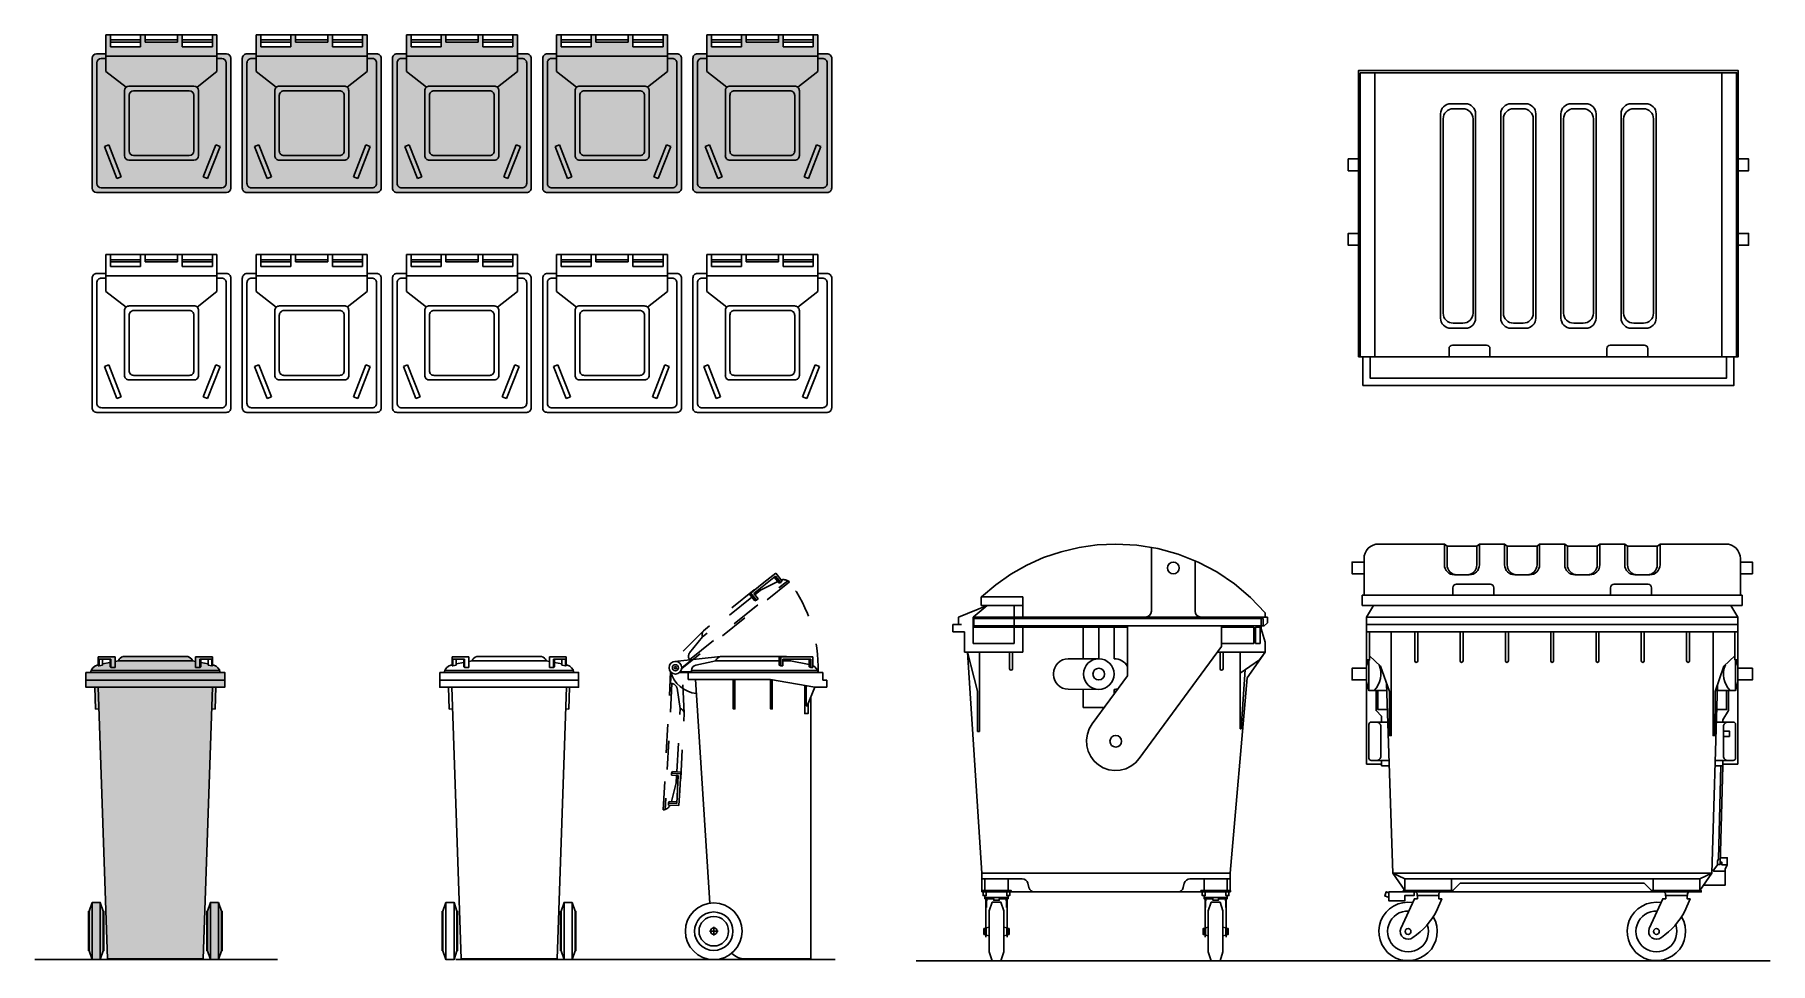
# Model space of a CAD drawing. Header units: millimetres. Extents: x 3637.28 to 3643.34, y 12895.85 to 12899.09.
import ezdxf

# ---------------------------------------------------------------- set-up
doc = ezdxf.new("R2010")
doc.units = ezdxf.units.MM
doc.linetypes.add('TRATTEGGIATA2', pattern=[9.525, 6.35, -3.175])
for name, color, linetype in [('2', 7, 'Continuous'), ('3', 253, 'Continuous'), ('sec1', 1, 'TRATTEGGIATA2')]:
    doc.layers.add(name, color=color, linetype=linetype)

# ---------------------------------------------------------------- blocks, each defined once
blk = doc.blocks.new('1')
at = {"layer": '2'}
for p, q in [((-2281.766, 2506.3696), (-2281.766, 2505.3782)), ((-2280.5542, 2506.3696), (-2280.5542, 2505.3782)), ((-2281.4919, 2506.244), (-2281.4586, 2506.244)), ((-2281.2818, 2506.244), (-2281.2484, 2506.244)), ((-2281.0717, 2506.244), (-2281.0383, 2506.244)), ((-2280.8619, 2506.244), (-2280.8285, 2506.244)), ((-2281.5273, 2506.2086), (-2281.5273, 2505.5309)), ((-2281.4232, 2506.2086), (-2281.4232, 2505.5309)), ((-2281.3172, 2506.2086), (-2281.3172, 2505.5309)), ((-2281.213, 2506.2086), (-2281.213, 2505.5309)), ((-2281.1071, 2506.2086), (-2281.1071, 2505.5309)), ((-2281.0029, 2506.2086), (-2281.0029, 2505.5309)), ((-2280.8973, 2506.2086), (-2280.8973, 2505.5309)), ((-2280.7931, 2506.2086), (-2280.7931, 2505.5309)), ((-2281.4919, 2505.4955), (-2281.4586, 2505.4955)), ((-2281.2818, 2505.4955), (-2281.2484, 2505.4955)), ((-2281.0717, 2505.4955), (-2281.0383, 2505.4955)), ((-2280.8619, 2505.4955), (-2280.8285, 2505.4955))]:
    blk.add_line(p, q, dxfattribs=at)
for points in [[(-2281.8231, 2505.3782), (-2280.4971, 2505.3782), (-2280.4971, 2506.3774), (-2281.8231, 2506.3774)], [(-2281.817, 2506.3696), (-2280.5032, 2506.3696), (-2280.5032, 2505.3782), (-2281.817, 2505.3782)]]:
    blk.add_lwpolyline(points, close=True, dxfattribs=at)
for points in [[(-2281.3514, 2506.3696), (-2280.9687, 2506.3696)], [(-2281.8231, 2506.0687), (-2281.8588, 2506.0687), (-2281.8588, 2506.0279), (-2281.8231, 2506.0279)], [(-2280.4971, 2506.0687), (-2280.4614, 2506.0687), (-2280.4614, 2506.0279), (-2280.4971, 2506.0279)], [(-2281.8231, 2505.8086), (-2281.8588, 2505.8086), (-2281.8588, 2505.7678), (-2281.8231, 2505.7678)], [(-2280.4971, 2505.8086), (-2280.4614, 2505.8086), (-2280.4614, 2505.7678), (-2280.4971, 2505.7678)], [(-2281.8078, 2505.3782), (-2281.8078, 2505.2782), (-2280.5124, 2505.2782), (-2280.5124, 2505.3782)], [(-2281.7823, 2505.3782), (-2281.7823, 2505.3037), (-2280.5379, 2505.3037), (-2280.5379, 2505.3782)]]:
    blk.add_lwpolyline(points, dxfattribs=at)
for points in [[(-2281.501, 2506.2616), (-2281.4495, 2506.2616, -0.414214), (-2281.414, 2506.2262), (-2281.414, 2505.5133, -0.414214), (-2281.4495, 2505.4778), (-2281.501, 2505.4778, -0.414214), (-2281.5365, 2505.5133), (-2281.5365, 2506.2262, -0.414214)], [(-2281.2909, 2506.2616), (-2281.2393, 2506.2616, -0.414214), (-2281.2039, 2506.2262), (-2281.2039, 2505.5133, -0.414214), (-2281.2393, 2505.4778), (-2281.2909, 2505.4778, -0.414214), (-2281.3263, 2505.5133), (-2281.3263, 2506.2262, -0.414214)], [(-2281.0808, 2506.2616), (-2281.0292, 2506.2616, -0.414214), (-2280.9938, 2506.2262), (-2280.9938, 2505.5133, -0.414214), (-2281.0292, 2505.4778), (-2281.0808, 2505.4778, -0.414214), (-2281.1162, 2505.5133), (-2281.1162, 2506.2262, -0.414214)], [(-2280.871, 2506.2616), (-2280.8194, 2506.2616, -0.414214), (-2280.784, 2506.2262), (-2280.784, 2505.5133, -0.414214), (-2280.8194, 2505.4778), (-2280.871, 2505.4778, -0.414214), (-2280.9064, 2505.5133), (-2280.9064, 2506.2262, -0.414214)], [(-2281.5069, 2505.3782), (-2281.5069, 2505.4067, -0.414214), (-2281.4946, 2505.419), (-2281.3764, 2505.419, -0.414214), (-2281.3641, 2505.4067), (-2281.3641, 2505.3782)], [(-2280.9561, 2505.3782), (-2280.9561, 2505.4067, -0.414214), (-2280.9438, 2505.419), (-2280.8256, 2505.419, -0.414214), (-2280.8133, 2505.4067), (-2280.8133, 2505.3782)]]:
    blk.add_lwpolyline(points, format="xyb", close=True, dxfattribs=at)
for centre, start, end in [((-2281.4919, 2506.2086), 90, 180), ((-2281.4586, 2506.2086), 0, 90), ((-2281.2818, 2506.2086), 90, 180), ((-2281.2484, 2506.2086), 0, 90), ((-2281.0717, 2506.2086), 90, 180), ((-2281.0383, 2506.2086), 0, 90), ((-2280.8619, 2506.2086), 90, 180), ((-2280.8285, 2506.2086), 0, 90), ((-2281.4919, 2505.5309), 180, 270), ((-2281.4586, 2505.5309), 270, 0), ((-2281.2818, 2505.5309), 180, 270), ((-2281.2484, 2505.5309), 270, 0), ((-2281.0717, 2505.5309), 180, 270), ((-2281.0383, 2505.5309), 270, 0), ((-2280.8619, 2505.5309), 180, 270), ((-2280.8285, 2505.5309), 270, 0)]:
    blk.add_arc(centre, 0.0354, start, end, dxfattribs=at)
blk = doc.blocks.new('2')
at = {"layer": '2'}
for p, q in [((-2281.5365, 2504.9888), (-2281.5365, 2504.9166)), ((-2281.5273, 2504.9818), (-2281.5273, 2504.9166)), ((-2281.4232, 2504.9818), (-2281.4232, 2504.9166)), ((-2281.414, 2504.9166), (-2281.414, 2504.9888)), ((-2281.3172, 2504.9818), (-2281.3172, 2504.9166)), ((-2281.213, 2504.9818), (-2281.213, 2504.9166)), ((-2281.1071, 2504.9818), (-2281.1071, 2504.9166)), ((-2281.0029, 2504.9818), (-2281.0029, 2504.9166)), ((-2280.8973, 2504.9818), (-2280.8973, 2504.9166)), ((-2280.7931, 2504.9818), (-2280.7931, 2504.9166)), ((-2281.501, 2504.8812), (-2281.4495, 2504.8812)), ((-2281.8078, 2504.7338), (-2281.7838, 2504.7744)), ((-2280.5122, 2504.7338), (-2280.5367, 2504.7744)), ((-2281.7999, 2504.5841), (-2281.7999, 2504.4775)), ((-2280.5203, 2504.5841), (-2280.5203, 2504.4775)), ((-2281.7376, 2504.4775), (-2281.7819, 2504.4775)), ((-2280.5825, 2504.4775), (-2280.5383, 2504.4775)), ((-2281.6749, 2503.7793), (-2281.716, 2503.8405)), ((-2280.6447, 2503.7793), (-2280.6029, 2503.8405)), ((-2281.5066, 2503.7742), (-2280.813, 2503.7742))]:
    blk.add_line(p, q, dxfattribs=at)
for points in [[(-2281.817, 2504.8101), (-2281.817, 2504.9378, -0.414214), (-2281.766, 2504.9888), (-2281.5365, 2504.9888), (-2281.5273, 2504.9818), (-2281.4232, 2504.9818), (-2281.4141, 2504.9888), (-2281.3263, 2504.9888), (-2281.3172, 2504.9818), (-2281.213, 2504.9818), (-2281.2039, 2504.9888), (-2281.1162, 2504.9888), (-2281.1071, 2504.9818), (-2281.0029, 2504.9818), (-2280.9938, 2504.9888), (-2280.9067, 2504.9888), (-2280.8976, 2504.9818), (-2280.7928, 2504.9818), (-2280.7837, 2504.9888), (-2280.5542, 2504.9888, -0.414214), (-2280.5032, 2504.9378), (-2280.5032, 2504.8101)], [(-2281.3263, 2504.9888), (-2281.3263, 2504.9166, 0.414214), (-2281.2909, 2504.8812), (-2281.2393, 2504.8812, 0.414214), (-2281.2039, 2504.9166), (-2281.2039, 2504.9888)], [(-2281.1162, 2504.9888), (-2281.1162, 2504.9166, 0.414214), (-2281.0808, 2504.8812), (-2281.0292, 2504.8812, 0.414214), (-2280.9938, 2504.9166), (-2280.9938, 2504.9888)], [(-2280.9067, 2504.9888), (-2280.9067, 2504.9166, 0.414214), (-2280.8713, 2504.8812), (-2280.8191, 2504.8812, 0.414214), (-2280.7837, 2504.9166), (-2280.7837, 2504.9888)], [(-2281.5069, 2504.8101), (-2281.5069, 2504.8364, -0.414214), (-2281.4946, 2504.8487), (-2281.3764, 2504.8487, -0.414214), (-2281.3641, 2504.8364), (-2281.3641, 2504.8101)], [(-2280.8133, 2504.8101), (-2280.8133, 2504.8364, 0.414214), (-2280.8256, 2504.8487), (-2280.9438, 2504.8487, 0.414214), (-2280.9561, 2504.8364), (-2280.9561, 2504.8101)], [(-2281.6395, 2504.6828), (-2281.6395, 2504.5808, 1), (-2281.6293, 2504.5808), (-2281.6293, 2504.6828)], [(-2281.4814, 2504.6828), (-2281.4814, 2504.5808, 1), (-2281.4712, 2504.5808), (-2281.4712, 2504.6828)], [(-2281.3233, 2504.6828), (-2281.3233, 2504.5808, 1), (-2281.3131, 2504.5808), (-2281.3131, 2504.6828)], [(-2281.1652, 2504.6828), (-2281.1652, 2504.5808, 1), (-2281.155, 2504.5808), (-2281.155, 2504.6828)], [(-2281.0071, 2504.6828), (-2281.0071, 2504.5808, 1), (-2280.9969, 2504.5808), (-2280.9969, 2504.6828)], [(-2280.849, 2504.6828), (-2280.849, 2504.5808, 1), (-2280.8388, 2504.5808), (-2280.8388, 2504.6828)], [(-2280.6909, 2504.6828), (-2280.6909, 2504.5808, 1), (-2280.6807, 2504.5808), (-2280.6807, 2504.6828)], [(-2281.7645, 2504.5673, -0.308532), (-2281.7819, 2504.4775), (-2281.7999, 2504.4775), (-2281.8078, 2504.5069), (-2281.8078, 2504.5636), (-2281.8016, 2504.5841)], [(-2280.5556, 2504.5673, 0.308532), (-2280.5383, 2504.4775), (-2280.5203, 2504.4775), (-2280.5124, 2504.5069), (-2280.5124, 2504.5636), (-2280.5186, 2504.5841)], [(-2281.7344, 2504.3674), (-2281.7918, 2504.3674, 0.414214), (-2281.8, 2504.3592), (-2281.8, 2504.2413, 0.414214), (-2281.7918, 2504.2332), (-2281.7301, 2504.2332)], [(-2281.7873, 2504.3674), (-2281.7736, 2504.3674, -0.414214), (-2281.7583, 2504.3521), (-2281.7583, 2504.2485, -0.414214), (-2281.7736, 2504.2332), (-2281.7873, 2504.2332)], [(-2280.5865, 2504.3674), (-2280.5283, 2504.3674, -0.414214), (-2280.5201, 2504.3592), (-2280.5201, 2504.2413, -0.414214), (-2280.5283, 2504.2332), (-2280.5903, 2504.2332)], [(-2280.5329, 2504.3674), (-2280.5465, 2504.3674, 0.414214), (-2280.5618, 2504.3521), (-2280.5618, 2504.2485, 0.414214), (-2280.5465, 2504.2332), (-2280.5329, 2504.2332)], [(-2281.556, 2503.7616), (-2281.556, 2503.7504), (-2281.5458, 2503.7504), (-2281.5637, 2503.7077, -0.12289), (-2281.646, 2503.6156, -0.785828), (-2281.6882, 2503.647), (-2281.641, 2503.7504), (-2281.6305, 2503.7504), (-2281.6305, 2503.7616)], [(-2280.689, 2503.7616), (-2280.689, 2503.7504), (-2280.6788, 2503.7504), (-2280.6967, 2503.7077, -0.12289), (-2280.779, 2503.6156, -0.785828), (-2280.8212, 2503.647), (-2280.774, 2503.7504), (-2280.7635, 2503.7504), (-2280.7635, 2503.7616)]]:
    blk.add_lwpolyline(points, format="xyb", dxfattribs=at)
for points in [[(-2281.817, 2504.9257), (-2281.8588, 2504.9257), (-2281.8588, 2504.8849), (-2281.817, 2504.8849)], [(-2280.5032, 2504.9257), (-2280.4614, 2504.9257), (-2280.4614, 2504.8849), (-2280.5032, 2504.8849)], [(-2281.8078, 2504.7083), (-2281.8078, 2504.7338), (-2280.5124, 2504.7338), (-2280.5124, 2504.7083)], [(-2281.8078, 2504.6828), (-2281.8078, 2504.7083), (-2280.5124, 2504.7083), (-2280.5124, 2504.6828)], [(-2280.5223, 2504.6828), (-2280.5223, 2504.5841), (-2280.5124, 2504.5841), (-2280.5124, 2504.6828), (-2281.8078, 2504.6828), (-2281.8078, 2504.5841), (-2281.7978, 2504.5841), (-2281.7978, 2504.6828)], [(-2281.7218, 2504.6828), (-2281.7218, 2504.3204), (-2281.7281, 2504.3204), (-2281.7284, 2504.4738), (-2281.7596, 2504.5628), (-2281.7978, 2504.5982)], [(-2280.5984, 2504.6828), (-2280.5984, 2504.3204), (-2280.5921, 2504.3204), (-2280.5917, 2504.4738), (-2280.5605, 2504.5628), (-2280.5223, 2504.5982)], [(-2281.8078, 2504.5553), (-2281.8588, 2504.5553), (-2281.8588, 2504.5145), (-2281.8078, 2504.5145)], [(-2281.8078, 2504.5841), (-2281.8078, 2504.2206), (-2281.7554, 2504.2206)], [(-2280.5124, 2504.5841), (-2280.5124, 2504.2206), (-2280.5647, 2504.2206)], [(-2280.5124, 2504.5553), (-2280.4614, 2504.5553), (-2280.4614, 2504.5145), (-2280.5124, 2504.5145)], [(-2281.775, 2504.4776), (-2281.775, 2504.4072), (-2281.7554, 2504.3876), (-2281.7554, 2504.3674)], [(-2281.7355, 2504.4107), (-2281.7686, 2504.4107), (-2281.7686, 2504.4775)], [(-2281.7383, 2504.502), (-2281.716, 2503.8405), (-2280.6029, 2503.8405), (-2280.5831, 2504.4982)], [(-2280.5847, 2504.4107), (-2280.5516, 2504.4107), (-2280.5516, 2504.4775)], [(-2280.5451, 2504.4776), (-2280.5451, 2504.4072), (-2280.5647, 2504.3754), (-2280.5647, 2504.3674)], [(-2280.5618, 2504.3358), (-2280.5414, 2504.3358), (-2280.5414, 2504.3174), (-2280.5618, 2504.3174)], [(-2281.7554, 2504.2332), (-2281.7554, 2504.2146), (-2281.7295, 2504.2146)], [(-2280.5647, 2504.2332), (-2280.5647, 2504.2146), (-2280.5908, 2504.2146)], [(-2280.6026, 2503.8506), (-2280.5959, 2503.8506), (-2280.5959, 2503.8517), (-2280.5826, 2503.8688), (-2280.5826, 2503.8814), (-2280.579, 2503.8905), (-2280.571, 2504.2146)], [(-2280.5647, 2504.2146), (-2280.5732, 2503.8702), (-2280.5826, 2503.8702)], [(-2280.549, 2503.8695), (-2280.5679, 2503.8695), (-2280.5679, 2503.8786), (-2280.573, 2503.8786)], [(-2280.5728, 2503.894), (-2280.549, 2503.894), (-2280.549, 2503.8695), (-2280.556, 2503.8541), (-2280.556, 2503.8471)], [(-2281.716, 2503.8405), (-2281.6749, 2503.8201), (-2280.6447, 2503.8201), (-2280.6029, 2503.8405)], [(-2280.813, 2503.7793), (-2280.8385, 2503.8048), (-2281.4811, 2503.8048), (-2281.5066, 2503.7793)], [(-2280.5959, 2503.8506), (-2280.5959, 2503.8468), (-2280.556, 2503.8468), (-2280.556, 2503.7986), (-2280.631, 2503.7986)], [(-2281.7305, 2503.7714), (-2281.7392, 2503.7749), (-2281.7448, 2503.7604), (-2281.7305, 2503.7549)], [(-2281.68, 2503.7742), (-2281.7305, 2503.7742), (-2281.7305, 2503.7436), (-2281.6749, 2503.7436), (-2281.6749, 2503.7616), (-2281.6424, 2503.7616), (-2281.6424, 2503.7742)], [(-2281.6368, 2503.7742), (-2281.6316, 2503.7689), (-2281.6316, 2503.7616), (-2281.5553, 2503.7616), (-2281.5553, 2503.7689), (-2281.55, 2503.7742)], [(-2280.7698, 2503.7742), (-2280.7646, 2503.7689), (-2280.7646, 2503.7616), (-2280.6883, 2503.7616), (-2280.6883, 2503.7689), (-2280.683, 2503.7742)]]:
    blk.add_lwpolyline(points, dxfattribs=at)
for points in [[(-2281.8231, 2504.7744), (-2281.8231, 2504.8101), (-2280.4971, 2504.8101), (-2280.4971, 2504.7744)], [(-2281.6749, 2503.8201), (-2281.6749, 2503.7793), (-2281.5117, 2503.7793), (-2281.5117, 2503.8201)], [(-2280.8079, 2503.8201), (-2280.8079, 2503.7793), (-2280.6447, 2503.7793), (-2280.6447, 2503.8201)], [(-2281.68, 2503.7742), (-2281.5066, 2503.7742), (-2281.5066, 2503.7793), (-2281.68, 2503.7793)], [(-2280.813, 2503.7742), (-2280.6396, 2503.7742), (-2280.6396, 2503.7793), (-2280.813, 2503.7793)]]:
    blk.add_lwpolyline(points, close=True, dxfattribs=at)
for centre in [(-2281.6633, 2503.6365), (-2280.7963, 2503.6365)]:
    blk.add_circle(centre, 0.0102, dxfattribs=at)
for centre, radius, start, end in [((-2281.501, 2504.9166), 0.0354, 180, 270), ((-2281.4919, 2504.9166), 0.0354, 180, 270), ((-2281.4586, 2504.9166), 0.0354, 270, 0), ((-2281.4495, 2504.9166), 0.0354, 270, 0), ((-2281.2818, 2504.9166), 0.0354, 180, 270), ((-2281.2484, 2504.9166), 0.0354, 270, 0), ((-2281.0717, 2504.9166), 0.0354, 180, 270), ((-2281.0383, 2504.9166), 0.0354, 270, 0), ((-2280.8619, 2504.9166), 0.0354, 180, 270), ((-2280.8285, 2504.9166), 0.0354, 270, 0), ((-2281.6633, 2503.6365), 0.102, 80.84722, 30.31481), ((-2281.6633, 2503.6365), 0.0714, 87.73161, 19.46797), ((-2280.7963, 2503.6365), 0.102, 80.84722, 30.31481), ((-2280.7963, 2503.6365), 0.0714, 87.73161, 19.46797)]:
    blk.add_arc(centre, radius, start, end, dxfattribs=at)
blk = doc.blocks.new('3')
at = {"layer": '2', "extrusion": (0, 0, -1)}
for p, q in [((-2279.7842, 2504.9619), (-2279.8452, 2504.9412)), ((-2279.7216, 2504.9768), (-2279.7842, 2504.9619)), ((-2279.6579, 2504.9858), (-2279.7216, 2504.9768)), ((-2279.5936, 2504.9888), (-2279.6579, 2504.9858)), ((-2279.5197, 2504.9848), (-2279.5936, 2504.9888)), ((-2279.4466, 2504.9729), (-2279.5197, 2504.9848)), ((-2279.3752, 2504.9532), (-2279.4466, 2504.9729)), ((-2279.9039, 2504.9149), (-2279.9599, 2504.8833)), ((-2279.8452, 2504.9412), (-2279.9039, 2504.9149)), ((-2279.3063, 2504.9259), (-2279.3752, 2504.9532)), ((-2279.2408, 2504.8915), (-2279.3063, 2504.9259)), ((-2280.0127, 2504.8465), (-2280.0619, 2504.805)), ((-2279.9599, 2504.8833), (-2280.0127, 2504.8465)), ((-2279.1793, 2504.8501), (-2279.2408, 2504.8915)), ((-2279.1226, 2504.8024), (-2279.1793, 2504.8501)), ((-2280.0628, 2504.7744), (-2279.9486, 2504.7744)), ((-2279.9486, 2504.7744), (-2279.9486, 2504.6981)), ((-2279.0714, 2504.7489), (-2279.1226, 2504.8024)), ((-2279.0752, 2504.7032), (-2279.0636, 2504.7137)), ((-2279.0714, 2504.7338), (-2279.0714, 2504.7489)), ((-2279.0636, 2504.7338), (-2279.0714, 2504.7338)), ((-2279.0636, 2504.7137), (-2279.0636, 2504.7338)), ((-2279.9486, 2504.6981), (-2279.5524, 2504.6981)), ((-2279.5524, 2504.6981), (-2279.5524, 2504.5286)), ((-2279.2241, 2504.6309), (-2279.2241, 2504.7032)), ((-2279.2241, 2504.7032), (-2279.0752, 2504.7032)), ((-2279.5115, 2504.2399), (-2279.2241, 2504.6309)), ((-2279.5524, 2504.5286), (-2279.6758, 2504.3607)), ((-2279.6758, 2504.3607), (-2279.686, 2504.3435)), ((-2279.6927, 2504.3246), (-2279.6955, 2504.3048)), ((-2279.6955, 2504.3048), (-2279.6945, 2504.2849)), ((-2279.686, 2504.3435), (-2279.6927, 2504.3246)), ((-2279.6945, 2504.2849), (-2279.6895, 2504.2655)), ((-2279.6895, 2504.2655), (-2279.6809, 2504.2475)), ((-2279.6809, 2504.2475), (-2279.6689, 2504.2314)), ((-2279.6689, 2504.2314), (-2279.6541, 2504.2181)), ((-2279.5248, 2504.225), (-2279.5115, 2504.2399)), ((-2279.6541, 2504.2181), (-2279.6369, 2504.2079)), ((-2279.6369, 2504.2079), (-2279.618, 2504.2012)), ((-2279.618, 2504.2012), (-2279.5982, 2504.1984)), ((-2279.5982, 2504.1984), (-2279.5782, 2504.1994)), ((-2279.5782, 2504.1994), (-2279.5589, 2504.2044)), ((-2279.5589, 2504.2044), (-2279.5408, 2504.213)), ((-2279.5408, 2504.213), (-2279.5248, 2504.225))]:
    blk.add_line(p, q, dxfattribs=at)
at = {"layer": '2'}
for p, q in [((-2279.4692, 2504.9774), (-2279.4692, 2504.7542)), ((-2279.3162, 2504.7542), (-2279.3162, 2504.9304)), ((-2280.0424, 2504.7744), (-2280.1424, 2504.7338)), ((-2280.0914, 2504.7338), (-2280.0424, 2504.7744)), ((-2279.918, 2504.805), (-2280.0628, 2504.805)), ((-2280.0628, 2504.805), (-2280.0628, 2504.7744)), ((-2280.0628, 2504.7744), (-2279.9486, 2504.7744)), ((-2279.918, 2504.7744), (-2280.0424, 2504.7744)), ((-2279.9486, 2504.7744), (-2279.9486, 2504.6981)), ((-2279.918, 2504.7338), (-2279.918, 2504.805)), ((-2280.1424, 2504.7338), (-2280.1424, 2504.7083)), ((-2279.1262, 2504.7338), (-2280.0914, 2504.7338)), ((-2280.0914, 2504.7338), (-2280.0914, 2504.6981)), ((-2280.0914, 2504.6981), (-2280.0914, 2504.7338)), ((-2280.0889, 2504.7287), (-2280.0889, 2504.7032)), ((-2279.0787, 2504.7287), (-2280.0889, 2504.7287)), ((-2279.4896, 2504.7338), (-2279.918, 2504.7338)), ((-2279.0636, 2504.7338), (-2279.2958, 2504.7338)), ((-2279.0854, 2504.6928), (-2279.0854, 2504.7338)), ((-2279.0787, 2504.7032), (-2279.0787, 2504.7287)), ((-2279.0752, 2504.7032), (-2279.0636, 2504.7137)), ((-2279.0636, 2504.7137), (-2279.0636, 2504.7338)), ((-2280.1322, 2504.7083), (-2280.1628, 2504.7083)), ((-2280.1628, 2504.7083), (-2280.1628, 2504.6828)), ((-2280.1628, 2504.6828), (-2280.122, 2504.6828)), ((-2280.122, 2504.6828), (-2280.122, 2504.6114)), ((-2280.0914, 2504.6981), (-2280.0914, 2504.642)), ((-2279.9486, 2504.6981), (-2280.0914, 2504.6981)), ((-2280.0889, 2504.7032), (-2279.0787, 2504.7032)), ((-2279.9486, 2504.642), (-2279.9486, 2504.6981)), ((-2279.9486, 2504.6981), (-2279.5524, 2504.6981)), ((-2279.918, 2504.6114), (-2279.918, 2504.6981)), ((-2279.918, 2504.6981), (-2279.5524, 2504.6981)), ((-2279.707, 2504.6981), (-2279.707, 2504.5881)), ((-2279.6528, 2504.5882), (-2279.6528, 2504.6981)), ((-2279.5989, 2504.5882), (-2279.5989, 2504.6981)), ((-2279.5524, 2504.7032), (-2279.5524, 2504.5286)), ((-2279.2241, 2504.6309), (-2279.2241, 2504.7032)), ((-2279.2241, 2504.7032), (-2279.0752, 2504.7032)), ((-2279.1113, 2504.6981), (-2279.2241, 2504.6981)), ((-2279.1113, 2504.642), (-2279.1113, 2504.6981)), ((-2279.1057, 2504.6981), (-2279.1057, 2504.642)), ((-2279.0889, 2504.6981), (-2279.1057, 2504.6981)), ((-2279.0889, 2504.642), (-2279.0889, 2504.6981)), ((-2279.0714, 2504.6464), (-2279.0854, 2504.6928)), ((-2280.122, 2504.6114), (-2279.918, 2504.6114)), ((-2280.1109, 2504.6114), (-2280.0608, 2503.8405)), ((-2280.1109, 2504.6114), (-2280.0763, 2504.4752)), ((-2280.0914, 2504.642), (-2279.9486, 2504.642)), ((-2280.0696, 2504.334), (-2280.0696, 2504.6114)), ((-2279.9639, 2504.6114), (-2279.9639, 2504.5531)), ((-2279.9537, 2504.5531), (-2279.9537, 2504.6114)), ((-2279.5115, 2504.2399), (-2279.2241, 2504.6309)), ((-2279.2384, 2504.6114), (-2279.0714, 2504.6114)), ((-2279.2292, 2504.5531), (-2279.2292, 2504.6114)), ((-2279.2241, 2504.642), (-2279.1113, 2504.642)), ((-2279.219, 2504.6114), (-2279.219, 2504.5531)), ((-2279.1595, 2504.6101), (-2279.1595, 2504.5386)), ((-2279.1345, 2504.5221), (-2279.0714, 2504.6114)), ((-2279.1057, 2504.642), (-2279.0889, 2504.642)), ((-2279.0922, 2504.5842), (-2279.0714, 2504.6114)), ((-2279.0714, 2504.6114), (-2279.0714, 2504.6464)), ((-2279.8105, 2504.5371), (-2279.8105, 2504.5328)), ((-2279.653, 2504.5881), (-2279.7595, 2504.5881)), ((-2279.1595, 2504.5386), (-2279.0922, 2504.5842)), ((-2279.1595, 2504.5386), (-2279.1594, 2504.344)), ((-2279.1555, 2504.344), (-2279.1412, 2504.5511)), ((-2280.0763, 2504.4752), (-2280.0763, 2504.334)), ((-2279.7596, 2504.4818), (-2279.6528, 2504.4815)), ((-2279.707, 2504.4816), (-2279.707, 2504.4181)), ((-2279.5524, 2504.5286), (-2279.6758, 2504.3607)), ((-2279.5989, 2504.4654), (-2279.5989, 2504.4815)), ((-2279.1938, 2503.8405), (-2279.1345, 2504.5221)), ((-2279.707, 2504.4181), (-2279.6336, 2504.4181)), ((-2280.0763, 2504.334), (-2280.0696, 2504.334)), ((-2279.1594, 2504.344), (-2279.1555, 2504.344)), ((-2280.0608, 2503.8405), (-2279.1938, 2503.8405)), ((-2280.0608, 2503.8405), (-2280.0608, 2503.7793)), ((-2279.1938, 2503.8405), (-2279.1938, 2503.7793)), ((-2279.9582, 2503.7742), (-2279.8768, 2503.7742)), ((-2279.2965, 2503.7742), (-2279.3778, 2503.7742))]:
    blk.add_line(p, q, dxfattribs=at)
for points in [[(-2280.0608, 2503.8201), (-2279.9202, 2503.8201, -0.343074), (-2279.9004, 2503.8047), (-2279.8966, 2503.7895, 0.343074), (-2279.8768, 2503.7742), (-2279.6273, 2503.7742)], [(-2279.1938, 2503.8201), (-2279.3344, 2503.8201, 0.343074), (-2279.3542, 2503.8047), (-2279.358, 2503.7895, -0.343074), (-2279.3778, 2503.7742), (-2279.6273, 2503.7742)]]:
    blk.add_lwpolyline(points, format="xyb", dxfattribs=at)
for points in [[(-2280.0501, 2503.7793), (-2280.0501, 2503.8201), (-2279.9696, 2503.8201), (-2279.9696, 2503.7793)], [(-2279.2046, 2503.7793), (-2279.2046, 2503.8201), (-2279.2851, 2503.8201), (-2279.2851, 2503.7793)], [(-2280.0564, 2503.7742), (-2280.0564, 2503.7616), (-2280.0459, 2503.7616), (-2280.0459, 2503.7742)], [(-2280.0501, 2503.7616), (-2280.0501, 2503.7504), (-2280.0469, 2503.7504)], [(-2280.0469, 2503.616), (-2280.0469, 2503.7555), (-2279.9727, 2503.7555), (-2279.9727, 2503.616)], [(-2280.0449, 2503.7198), (-2280.0449, 2503.7402), (-2280.0428, 2503.7504), (-2280.0194, 2503.7504), (-2280.0194, 2503.7453), (-2280.0003, 2503.7453), (-2280.0003, 2503.7504), (-2279.9768, 2503.7504), (-2279.9748, 2503.7402), (-2279.9748, 2503.7198)], [(-2279.9633, 2503.7742), (-2279.9633, 2503.7616), (-2279.9738, 2503.7616), (-2279.9738, 2503.7742)], [(-2279.9696, 2503.7616), (-2279.9696, 2503.7504), (-2279.9727, 2503.7504)], [(-2279.2914, 2503.7742), (-2279.2914, 2503.7616), (-2279.2809, 2503.7616), (-2279.2809, 2503.7742)], [(-2279.2851, 2503.7616), (-2279.2851, 2503.7504), (-2279.2819, 2503.7504)], [(-2279.2819, 2503.616), (-2279.2819, 2503.7555), (-2279.2077, 2503.7555), (-2279.2077, 2503.616)], [(-2279.2799, 2503.7198), (-2279.2799, 2503.7402), (-2279.2778, 2503.7504), (-2279.2544, 2503.7504), (-2279.2544, 2503.7453), (-2279.2353, 2503.7453), (-2279.2353, 2503.7504), (-2279.2118, 2503.7504), (-2279.2098, 2503.7402), (-2279.2098, 2503.7198)], [(-2279.1983, 2503.7742), (-2279.1983, 2503.7616), (-2279.2088, 2503.7616), (-2279.2088, 2503.7742)], [(-2279.2046, 2503.7616), (-2279.2046, 2503.7504), (-2279.2077, 2503.7504)], [(-2280.0354, 2503.6518), (-2280.0454, 2503.6497), (-2280.0454, 2503.6232), (-2280.0354, 2503.6212)], [(-2279.9842, 2503.6518), (-2279.9742, 2503.6497), (-2279.9742, 2503.6232), (-2279.9842, 2503.6212)], [(-2279.2704, 2503.6518), (-2279.2804, 2503.6497), (-2279.2804, 2503.6232), (-2279.2704, 2503.6212)], [(-2279.2192, 2503.6518), (-2279.2092, 2503.6497), (-2279.2092, 2503.6232), (-2279.2192, 2503.6212)]]:
    blk.add_lwpolyline(points, dxfattribs=at)
for points in [[(-2280.0615, 2503.7742), (-2279.9582, 2503.7742), (-2279.9582, 2503.7793), (-2280.0615, 2503.7793)], [(-2279.1932, 2503.7742), (-2279.2965, 2503.7742), (-2279.2965, 2503.7793), (-2279.1932, 2503.7793)], [(-2280.0252, 2503.7385), (-2279.9944, 2503.7385), (-2279.9842, 2503.7079), (-2279.9842, 2503.5651), (-2279.9944, 2503.5345), (-2280.0252, 2503.5345), (-2280.0354, 2503.5651), (-2280.0354, 2503.7079)], [(-2279.2602, 2503.7385), (-2279.2294, 2503.7385), (-2279.2192, 2503.7079), (-2279.2192, 2503.5651), (-2279.2294, 2503.5345), (-2279.2602, 2503.5345), (-2279.2704, 2503.5651), (-2279.2704, 2503.7079)], [(-2280.0484, 2503.6467), (-2280.0535, 2503.6467), (-2280.0535, 2503.6263), (-2280.0484, 2503.6263)], [(-2279.9712, 2503.6467), (-2279.9661, 2503.6467), (-2279.9661, 2503.6263), (-2279.9712, 2503.6263)], [(-2279.2834, 2503.6467), (-2279.2885, 2503.6467), (-2279.2885, 2503.6263), (-2279.2834, 2503.6263)], [(-2279.2062, 2503.6467), (-2279.2011, 2503.6467), (-2279.2011, 2503.6263), (-2279.2062, 2503.6263)]]:
    blk.add_lwpolyline(points, close=True, dxfattribs=at)
for centre, radius in [((-2279.3927, 2504.9053), 0.0204), ((-2279.6528, 2504.5349), 0.0534), ((-2279.6528, 2504.5349), 0.0204), ((-2279.5936, 2504.3003), 0.0204)]:
    blk.add_circle(centre, radius, dxfattribs=at)
for centre, radius, start, end in [((-2279.4896, 2504.7542), 0.0204, 270, 360), ((-2279.2958, 2504.7542), 0.0204, 180, 270), ((-2279.9588, 2504.5531), 0.0051, 180, 0), ((-2279.7595, 2504.5371), 0.051, 90, 180), ((-2279.7595, 2504.5328), 0.051, 180, 269.84969), ((-2279.5989, 2504.5349), 0.0534, 29.50961, 90), ((-2279.2241, 2504.5531), 0.0051, 180, 0), ((-2279.5989, 2504.5349), 0.0534, 270, 284.09901)]:
    blk.add_arc(centre, radius, start, end, dxfattribs=at)
blk = doc.blocks.new('4')
at = {"layer": '2'}
for p, q in [((-2278.4943, 2504.5913), (-2278.4943, 2504.5594)), ((-2278.4506, 2504.5913), (-2278.4943, 2504.5913)), ((-2278.4943, 2504.5913), (-2278.4943, 2504.5605)), ((-2278.4506, 2504.5913), (-2278.4355, 2504.5913)), ((-2278.4355, 2504.5913), (-2278.4355, 2504.5545)), ((-2278.182, 2504.5925), (-2278.4081, 2504.5925)), ((-2278.1545, 2504.5913), (-2278.1545, 2504.5545)), ((-2278.1395, 2504.5913), (-2278.1545, 2504.5913)), ((-2278.1395, 2504.5913), (-2278.0957, 2504.5913)), ((-2278.0957, 2504.5913), (-2278.0957, 2504.5594)), ((-2278.0957, 2504.5913), (-2278.0957, 2504.5605)), ((-2278.519, 2504.544), (-2278.071, 2504.544)), ((-2278.4985, 2504.5626), (-2278.4943, 2504.5634)), ((-2278.4916, 2504.5594), (-2278.4943, 2504.5594)), ((-2278.4506, 2504.5834), (-2278.4916, 2504.5834)), ((-2278.4916, 2504.5834), (-2278.4916, 2504.5594)), ((-2278.4916, 2504.5594), (-2278.4793, 2504.5616)), ((-2278.4793, 2504.5834), (-2278.4793, 2504.5616)), ((-2278.4793, 2504.5664), (-2278.4533, 2504.5716)), ((-2278.4533, 2504.5834), (-2278.4533, 2504.5558)), ((-2278.4506, 2504.5545), (-2278.4533, 2504.5558)), ((-2278.4506, 2504.5834), (-2278.4506, 2504.5545)), ((-2278.4506, 2504.5545), (-2278.4355, 2504.5545)), ((-2278.4355, 2504.5752), (-2278.4242, 2504.5775)), ((-2278.1658, 2504.5775), (-2278.4242, 2504.5775)), ((-2278.1545, 2504.5752), (-2278.1658, 2504.5775)), ((-2278.1395, 2504.5545), (-2278.1545, 2504.5545)), ((-2278.1395, 2504.5834), (-2278.1395, 2504.5545)), ((-2278.1395, 2504.5834), (-2278.0985, 2504.5834)), ((-2278.1395, 2504.5545), (-2278.1367, 2504.5558)), ((-2278.1367, 2504.5834), (-2278.1367, 2504.5558)), ((-2278.1108, 2504.5664), (-2278.1367, 2504.5716)), ((-2278.1108, 2504.5834), (-2278.1108, 2504.5616)), ((-2278.0985, 2504.5594), (-2278.1108, 2504.5616)), ((-2278.0985, 2504.5834), (-2278.0985, 2504.5594)), ((-2278.0985, 2504.5594), (-2278.0957, 2504.5594)), ((-2278.0915, 2504.5626), (-2278.0957, 2504.5634)), ((-2278.5065, 2504.4849), (-2278.5039, 2504.4091)), ((-2278.4949, 2504.4849), (-2278.4624, 2503.5367)), ((-2278.0951, 2504.4849), (-2278.1276, 2503.5367)), ((-2278.0836, 2504.4849), (-2278.0862, 2504.4091)), ((-2278.5039, 2504.4091), (-2278.4924, 2504.4095)), ((-2278.0862, 2504.4091), (-2278.0977, 2504.4095)), ((-2278.5157, 2503.734), (-2278.5258, 2503.7032)), ((-2278.5258, 2503.7032), (-2278.5258, 2503.5652)), ((-2278.4873, 2503.734), (-2278.4772, 2503.7032)), ((-2278.4772, 2503.7032), (-2278.4772, 2503.5652)), ((-2278.1028, 2503.734), (-2278.1129, 2503.7032)), ((-2278.1129, 2503.7032), (-2278.1129, 2503.5652)), ((-2278.0743, 2503.734), (-2278.0642, 2503.7032)), ((-2278.0642, 2503.7032), (-2278.0642, 2503.5652))]:
    blk.add_line(p, q, dxfattribs=at)
for points in [[(-2278.5373, 2504.5371), (-2278.0527, 2504.5371), (-2278.0527, 2504.5101), (-2278.5373, 2504.5101)], [(-2278.5373, 2504.5101), (-2278.0527, 2504.5101), (-2278.0527, 2504.4849), (-2278.5373, 2504.4849)], [(-2278.5258, 2503.7032), (-2278.5284, 2503.7032), (-2278.5284, 2503.5652), (-2278.5258, 2503.5652)], [(-2278.5157, 2503.734), (-2278.4873, 2503.734), (-2278.4873, 2503.5345), (-2278.5157, 2503.5345)], [(-2278.4772, 2503.7032), (-2278.4746, 2503.7032), (-2278.4746, 2503.5652), (-2278.4772, 2503.5652)], [(-2278.1129, 2503.7032), (-2278.1154, 2503.7032), (-2278.1154, 2503.5652), (-2278.1129, 2503.5652)], [(-2278.0743, 2503.734), (-2278.1028, 2503.734), (-2278.1028, 2503.5345), (-2278.0743, 2503.5345)], [(-2278.0642, 2503.7032), (-2278.0617, 2503.7032), (-2278.0617, 2503.5652), (-2278.0642, 2503.5652)]]:
    blk.add_lwpolyline(points, close=True, dxfattribs=at)
for centre, radius, start, end in [((-2278.4022, 2504.5699), 0.0233, 104.58721, 161.10506), ((-2278.1878, 2504.5699), 0.0233, 18.89494, 75.41279), ((-2278.4883, 2504.5307), 0.0335, 107.82874, 168.91975), ((-2278.1018, 2504.5307), 0.0335, 11.08025, 72.17126)]:
    blk.add_arc(centre, radius, start, end, dxfattribs=at)
blk = doc.blocks.new('5')
at = {"layer": '2'}
for p, q in [((-2277.5571, 2504.5925), (-2277.7167, 2504.5751)), ((-2277.3293, 2504.5925), (-2277.5571, 2504.5925)), ((-2277.2868, 2504.5913), (-2277.3519, 2504.5913)), ((-2277.3519, 2504.5913), (-2277.3519, 2504.562)), ((-2277.346, 2504.5913), (-2277.346, 2504.5594)), ((-2277.2868, 2504.5913), (-2277.2343, 2504.5913)), ((-2277.2343, 2504.5913), (-2277.2343, 2504.5545)), ((-2277.2343, 2504.5913), (-2277.2343, 2504.5545)), ((-2277.2343, 2504.5913), (-2277.2343, 2504.5545)), ((-2277.67, 2504.5371), (-2277.6989, 2504.5371)), ((-2277.6584, 2504.539), (-2277.6972, 2504.539)), ((-2277.67, 2504.5371), (-2277.2001, 2504.5371)), ((-2277.67, 2504.5116), (-2277.67, 2504.5371)), ((-2277.6584, 2504.544), (-2277.2184, 2504.544)), ((-2277.6584, 2504.544), (-2277.6584, 2504.5371)), ((-2277.6518, 2504.544), (-2277.2184, 2504.544)), ((-2277.6429, 2504.5627), (-2277.5732, 2504.5775)), ((-2277.3519, 2504.5775), (-2277.5732, 2504.5775)), ((-2277.346, 2504.5594), (-2277.3519, 2504.562)), ((-2277.346, 2504.5594), (-2277.339, 2504.5594)), ((-2277.339, 2504.5834), (-2277.2413, 2504.5834)), ((-2277.339, 2504.5834), (-2277.339, 2504.5594)), ((-2277.3132, 2504.5775), (-2277.339, 2504.5775)), ((-2277.2472, 2504.5642), (-2277.3132, 2504.5775)), ((-2277.2472, 2504.5834), (-2277.2472, 2504.5564)), ((-2277.2413, 2504.5545), (-2277.2472, 2504.5564)), ((-2277.2413, 2504.5834), (-2277.2413, 2504.5545)), ((-2277.2413, 2504.5545), (-2277.2343, 2504.5545)), ((-2277.2001, 2504.5101), (-2277.2001, 2504.5371)), ((-2277.67, 2504.5116), (-2277.3819, 2504.5116)), ((-2277.6438, 2504.5116), (-2277.5938, 2503.7317)), ((-2277.3819, 2504.5116), (-2277.2282, 2504.4849)), ((-2277.2584, 2504.4901), (-2277.2584, 2504.4204)), ((-2277.2547, 2504.4204), (-2277.2282, 2504.4849)), ((-2277.1855, 2504.4849), (-2277.2282, 2504.4849)), ((-2277.2001, 2504.5101), (-2277.1855, 2504.5101)), ((-2277.1855, 2504.5101), (-2277.1855, 2504.4849)), ((-2277.2584, 2504.4204), (-2277.2547, 2504.4204)), ((-2277.2415, 2504.4527), (-2277.2415, 2503.5367)), ((-2277.5657, 2503.6335), (-2277.5953, 2503.6335)), ((-2277.5805, 2503.6483), (-2277.5805, 2503.6187))]:
    blk.add_line(p, q, dxfattribs=at)
blk.add_lwpolyline([(-2277.5126, 2504.5116), (-2277.5066, 2504.5116), (-2277.5066, 2504.4097), (-2277.5126, 2504.4097)], close=True, dxfattribs=at)
for points in [[(-2277.3762, 2504.5106), (-2277.3762, 2504.4097), (-2277.3822, 2504.4097), (-2277.3822, 2504.5116), (-2277.3819, 2504.5116)], [(-2277.2512, 2504.429), (-2277.2512, 2504.3933), (-2277.2631, 2504.3933), (-2277.2631, 2504.4909)]]:
    blk.add_lwpolyline(points, dxfattribs=at)
for centre, radius in [((-2277.7142, 2504.5531), 0.0221), ((-2277.7142, 2504.5531), 0.0107), ((-2277.7142, 2504.5531), 0.00377), ((-2277.5805, 2503.6335), 0.099), ((-2277.5805, 2503.6335), 0.0671), ((-2277.5805, 2503.6335), 0.0515), ((-2277.5805, 2503.6335), 0.0117)]:
    blk.add_circle(centre, radius, dxfattribs=at)
for centre, radius, start, end in [((-2277.5512, 2504.5699), 0.0233, 104.58721, 161.10506), ((-2277.3352, 2504.5699), 0.0233, 66.7941, 75.41279), ((-2277.6291, 2504.5697), 0.1071, 196.30549, 263.7606), ((-2277.6375, 2504.5424), 0.021, 104.85691, 175.70381), ((-2277.3352, 2504.5699), 0.0233, 18.89494, 35.37103), ((-2277.2491, 2504.5307), 0.0335, 11.08025, 63.71447), ((-2277.4685, 2503.609), 0.0723, 226.55152, 268.73042)]:
    blk.add_arc(centre, radius, start, end, dxfattribs=at)
at = {"layer": 'sec1', "ltscale": 0.002}
for p, q in [((-2277.3163, 2504.8529), (-2277.6923, 2504.5502)), ((-2277.665, 2504.581), (-2277.3223, 2504.8569)), ((-2277.6598, 2504.5852), (-2277.3223, 2504.8569)), ((-2277.4053, 2504.8509), (-2277.4559, 2504.8101)), ((-2277.441, 2504.812), (-2277.3648, 2504.8733)), ((-2277.3574, 2504.8546), (-2277.4171, 2504.8236)), ((-2277.4053, 2504.8509), (-2277.3643, 2504.8838)), ((-2277.3694, 2504.8696), (-2277.3525, 2504.8485)), ((-2277.3648, 2504.8733), (-2277.3467, 2504.8508)), ((-2277.3643, 2504.8838), (-2277.3413, 2504.8551)), ((-2277.3643, 2504.8838), (-2277.3413, 2504.8551)), ((-2277.3643, 2504.8838), (-2277.3413, 2504.8551)), ((-2277.3467, 2504.8508), (-2277.3525, 2504.8485)), ((-2277.3467, 2504.8508), (-2277.3413, 2504.8551)), ((-2277.4472, 2504.7993), (-2277.6197, 2504.6605)), ((-2277.4391, 2504.8251), (-2277.6165, 2504.6823)), ((-2277.4559, 2504.8101), (-2277.4375, 2504.7872)), ((-2277.4513, 2504.8138), (-2277.4313, 2504.7889)), ((-2277.441, 2504.812), (-2277.4259, 2504.7932)), ((-2277.4313, 2504.7889), (-2277.4375, 2504.7872)), ((-2277.4171, 2504.8236), (-2277.4372, 2504.8073)), ((-2277.4313, 2504.7889), (-2277.4259, 2504.7932)), ((-2277.6165, 2504.6823), (-2277.7299, 2504.5687)), ((-2277.6647, 2504.6053), (-2277.6197, 2504.6605)), ((-2277.7572, 2504.0567), (-2277.731, 2504.5387)), ((-2277.7313, 2504.4982), (-2277.7292, 2504.5368)), ((-2277.6619, 2504.5771), (-2277.6921, 2504.5528)), ((-2277.6834, 2504.3941), (-2277.6921, 2504.5544)), ((-2277.665, 2504.581), (-2277.6607, 2504.5756)), ((-2277.7264, 2504.4979), (-2277.7502, 2504.0585)), ((-2277.7264, 2504.4979), (-2277.7332, 2504.4983)), ((-2277.7085, 2504.4813), (-2277.6975, 2504.411)), ((-2277.7095, 2504.19), (-2277.6975, 2504.411)), ((-2277.6958, 2504.1666), (-2277.6834, 2504.3941)), ((-2277.7279, 2504.1851), (-2277.7283, 2504.1781)), ((-2277.7043, 2504.1768), (-2277.7283, 2504.1781)), ((-2277.7279, 2504.1851), (-2277.725, 2504.1908)), ((-2277.696, 2504.1833), (-2277.7279, 2504.1851)), ((-2277.6957, 2504.1892), (-2277.725, 2504.1908)), ((-2277.7116, 2504.1513), (-2277.7102, 2504.1771)), ((-2277.7043, 2504.1768), (-2277.7096, 2504.0792)), ((-2277.6992, 2504.1243), (-2277.6957, 2504.1892)), ((-2277.7284, 2504.0861), (-2277.7116, 2504.1513)), ((-2277.6992, 2504.1243), (-2277.702, 2504.0718)), ((-2277.7384, 2504.0808), (-2277.7388, 2504.0738)), ((-2277.702, 2504.0718), (-2277.7388, 2504.0738)), ((-2277.702, 2504.0718), (-2277.7388, 2504.0738)), ((-2277.702, 2504.0718), (-2277.7388, 2504.0738)), ((-2277.7384, 2504.0808), (-2277.7362, 2504.0865)), ((-2277.7096, 2504.0792), (-2277.7384, 2504.0808)), ((-2277.7092, 2504.0851), (-2277.7362, 2504.0865))]:
    blk.add_line(p, q, dxfattribs=at)
for centre, radius, start, end in [((-2277.3379, 2504.8272), 0.0335, 49.91184, 102.54607), ((-2277.7142, 2504.5531), 0.4982, 358.15964, 36.99124), ((-2277.4295, 2504.8039), 0.0233, 105.6257, 114.24438), ((-2277.4295, 2504.8039), 0.0233, 57.72654, 74.20263), ((-2277.5978, 2504.6684), 0.0233, 143.41881, 199.93666), ((-2277.6477, 2504.5929), 0.021, 143.68851, 214.5354), ((-2277.7291, 2504.4771), 0.021, 11.75502, 82.60191), ((-2277.7062, 2504.3894), 0.0233, 11.48532, 68.00316), ((-2277.7179, 2504.1737), 0.0233, 285.79304, 302.26913), ((-2277.7179, 2504.1737), 0.0233, 333.6922, 342.31089), ((-2277.7618, 2504.0899), 0.0335, 277.97835, 330.61257)]:
    blk.add_arc(centre, radius, start, end, dxfattribs=at)
blk = doc.blocks.new('6')
at = {"layer": '3', "true_color": 0x306222}
h = blk.add_hatch(color=89, dxfattribs=at)
h.dxf.hatch_style = 1
h.paths.add_polyline_path([(-2276.1329, 2504.5101), (-2276.6175, 2504.5101), (-2276.6175, 2504.4849), (-2276.1329, 2504.4849)])
h.paths.add_polyline_path([(-2276.1329, 2504.5371), (-2276.6175, 2504.5371), (-2276.6175, 2504.5101), (-2276.1329, 2504.5101)])
h.paths.add_polyline_path([(-2276.1717, 2504.5626), (-2276.1759, 2504.5634), (-2276.1759, 2504.5605), (-2276.1759, 2504.5594), (-2276.1786, 2504.5594), (-2276.1909, 2504.5616), (-2276.1909, 2504.5664), (-2276.2169, 2504.5716), (-2276.2169, 2504.5558), (-2276.2196, 2504.5545), (-2276.2347, 2504.5545), (-2276.2347, 2504.5752), (-2276.246, 2504.5775), (-2276.5044, 2504.5775), (-2276.5157, 2504.5752), (-2276.5157, 2504.5545), (-2276.5307, 2504.5545), (-2276.5335, 2504.5558), (-2276.5335, 2504.5716), (-2276.5594, 2504.5664), (-2276.5594, 2504.5616), (-2276.5717, 2504.5594), (-2276.5745, 2504.5594), (-2276.5745, 2504.5634), (-2276.5787, 2504.5626, 0.215982), (-2276.5992, 2504.544), (-2276.1512, 2504.544, 0.215982)])
h.paths.add_polyline_path([(-2276.2621, 2504.5925), (-2276.4882, 2504.5925, 0.251729), (-2276.5044, 2504.5775), (-2276.246, 2504.5775, 0.251729)])
h.paths.add_polyline_path([(-2276.1637, 2504.4849), (-2276.1753, 2504.4849), (-2276.1778, 2504.4095), (-2276.1663, 2504.4091)])
h.paths.add_polyline_path([(-2276.5751, 2504.4849), (-2276.5866, 2504.4849), (-2276.584, 2504.4091), (-2276.5725, 2504.4095)])
h.paths.add_polyline_path([(-2276.5157, 2504.5913), (-2276.5307, 2504.5913), (-2276.5745, 2504.5913), (-2276.5745, 2504.5605), (-2276.5745, 2504.5594), (-2276.5717, 2504.5594), (-2276.5717, 2504.5834), (-2276.5307, 2504.5834), (-2276.5307, 2504.5545), (-2276.5157, 2504.5545), (-2276.5157, 2504.5752)])
h.paths.add_polyline_path([(-2276.1759, 2504.5913), (-2276.2196, 2504.5913), (-2276.2347, 2504.5913), (-2276.2347, 2504.5545), (-2276.2196, 2504.5545), (-2276.2196, 2504.5834), (-2276.1786, 2504.5834), (-2276.1786, 2504.5594), (-2276.1759, 2504.5594), (-2276.1759, 2504.5605), (-2276.1759, 2504.5634)])
h = blk.add_hatch(color=89, dxfattribs=at)
h.dxf.hatch_style = 1
h.paths.add_polyline_path([(-2276.1753, 2504.4849), (-2276.5751, 2504.4849), (-2276.5426, 2503.5367), (-2276.2078, 2503.5367)])
at = {"layer": '3', "true_color": 0x636363}
h = blk.add_hatch(color=251, dxfattribs=at)
h.dxf.hatch_style = 1
h.paths.add_polyline_path([(-2276.5959, 2503.734), (-2276.606, 2503.7032), (-2276.606, 2503.5652), (-2276.5959, 2503.5345)])
h.paths.add_polyline_path([(-2276.5573, 2503.7032), (-2276.5674, 2503.734), (-2276.5674, 2503.5345), (-2276.5573, 2503.5652)])
at = {"layer": '3', "true_color": 0x474747}
h = blk.add_hatch(color=49, dxfattribs=at)
h.dxf.hatch_style = 1
h.paths.add_polyline_path([(-2276.5674, 2503.734), (-2276.5959, 2503.734), (-2276.5959, 2503.5345), (-2276.5674, 2503.5345)])
at = {"layer": '3', "true_color": 0x636363}
h = blk.add_hatch(color=251, dxfattribs=at)
h.dxf.hatch_style = 1
h.paths.add_polyline_path([(-2276.1829, 2503.734), (-2276.193, 2503.7032), (-2276.193, 2503.5652), (-2276.1829, 2503.5345)])
h.paths.add_polyline_path([(-2276.1444, 2503.7032), (-2276.1545, 2503.734), (-2276.1545, 2503.5345), (-2276.1444, 2503.5652)])
at = {"layer": '3', "true_color": 0x474747}
h = blk.add_hatch(color=49, dxfattribs=at)
h.dxf.hatch_style = 1
h.paths.add_polyline_path([(-2276.1545, 2503.734), (-2276.1829, 2503.734), (-2276.1829, 2503.5345), (-2276.1545, 2503.5345)])
at = {"layer": '2'}
for p, q in [((-2276.5745, 2504.5913), (-2276.5745, 2504.5594)), ((-2276.5307, 2504.5913), (-2276.5745, 2504.5913)), ((-2276.5745, 2504.5913), (-2276.5745, 2504.5605)), ((-2276.5307, 2504.5913), (-2276.5157, 2504.5913)), ((-2276.5157, 2504.5913), (-2276.5157, 2504.5545)), ((-2276.2621, 2504.5925), (-2276.4882, 2504.5925)), ((-2276.2347, 2504.5913), (-2276.2347, 2504.5545)), ((-2276.2196, 2504.5913), (-2276.2347, 2504.5913)), ((-2276.2196, 2504.5913), (-2276.1759, 2504.5913)), ((-2276.1759, 2504.5913), (-2276.1759, 2504.5594)), ((-2276.1759, 2504.5913), (-2276.1759, 2504.5605)), ((-2276.5992, 2504.544), (-2276.1512, 2504.544)), ((-2276.5787, 2504.5626), (-2276.5745, 2504.5634)), ((-2276.5717, 2504.5594), (-2276.5745, 2504.5594)), ((-2276.5307, 2504.5834), (-2276.5717, 2504.5834)), ((-2276.5717, 2504.5834), (-2276.5717, 2504.5594)), ((-2276.5717, 2504.5594), (-2276.5594, 2504.5616)), ((-2276.5594, 2504.5834), (-2276.5594, 2504.5616)), ((-2276.5594, 2504.5664), (-2276.5335, 2504.5716)), ((-2276.5335, 2504.5834), (-2276.5335, 2504.5558)), ((-2276.5307, 2504.5545), (-2276.5335, 2504.5558)), ((-2276.5307, 2504.5834), (-2276.5307, 2504.5545)), ((-2276.5307, 2504.5545), (-2276.5157, 2504.5545)), ((-2276.5157, 2504.5752), (-2276.5044, 2504.5775)), ((-2276.246, 2504.5775), (-2276.5044, 2504.5775)), ((-2276.2347, 2504.5752), (-2276.246, 2504.5775)), ((-2276.2196, 2504.5545), (-2276.2347, 2504.5545)), ((-2276.2196, 2504.5834), (-2276.2196, 2504.5545)), ((-2276.2196, 2504.5834), (-2276.1786, 2504.5834)), ((-2276.2196, 2504.5545), (-2276.2169, 2504.5558)), ((-2276.2169, 2504.5834), (-2276.2169, 2504.5558)), ((-2276.1909, 2504.5664), (-2276.2169, 2504.5716)), ((-2276.1909, 2504.5834), (-2276.1909, 2504.5616)), ((-2276.1786, 2504.5594), (-2276.1909, 2504.5616)), ((-2276.1786, 2504.5834), (-2276.1786, 2504.5594)), ((-2276.1786, 2504.5594), (-2276.1759, 2504.5594)), ((-2276.1717, 2504.5626), (-2276.1759, 2504.5634)), ((-2276.5866, 2504.4849), (-2276.584, 2504.4091)), ((-2276.5751, 2504.4849), (-2276.5426, 2503.5367)), ((-2276.1753, 2504.4849), (-2276.2078, 2503.5367)), ((-2276.1637, 2504.4849), (-2276.1663, 2504.4091)), ((-2276.584, 2504.4091), (-2276.5725, 2504.4095)), ((-2276.1663, 2504.4091), (-2276.1778, 2504.4095)), ((-2276.5959, 2503.734), (-2276.606, 2503.7032)), ((-2276.606, 2503.7032), (-2276.606, 2503.5652)), ((-2276.5674, 2503.734), (-2276.5573, 2503.7032)), ((-2276.5573, 2503.7032), (-2276.5573, 2503.5652)), ((-2276.1829, 2503.734), (-2276.193, 2503.7032)), ((-2276.193, 2503.7032), (-2276.193, 2503.5652)), ((-2276.1545, 2503.734), (-2276.1444, 2503.7032)), ((-2276.1444, 2503.7032), (-2276.1444, 2503.5652)), ((-2276.5959, 2503.5345), (-2276.606, 2503.5652)), ((-2276.5674, 2503.5345), (-2276.5573, 2503.5652)), ((-2276.1829, 2503.5345), (-2276.193, 2503.5652)), ((-2276.1545, 2503.5345), (-2276.1444, 2503.5652)), ((-2276.5426, 2503.5367), (-2276.2078, 2503.5367))]:
    blk.add_line(p, q, dxfattribs=at)
for points in [[(-2276.6175, 2504.5371), (-2276.1329, 2504.5371), (-2276.1329, 2504.5101), (-2276.6175, 2504.5101)], [(-2276.6175, 2504.5101), (-2276.1329, 2504.5101), (-2276.1329, 2504.4849), (-2276.6175, 2504.4849)], [(-2276.606, 2503.7032), (-2276.6085, 2503.7032), (-2276.6085, 2503.5652), (-2276.606, 2503.5652)], [(-2276.5959, 2503.734), (-2276.5674, 2503.734), (-2276.5674, 2503.5345), (-2276.5959, 2503.5345)], [(-2276.5573, 2503.7032), (-2276.5548, 2503.7032), (-2276.5548, 2503.5652), (-2276.5573, 2503.5652)], [(-2276.193, 2503.7032), (-2276.1956, 2503.7032), (-2276.1956, 2503.5652), (-2276.193, 2503.5652)], [(-2276.1545, 2503.734), (-2276.1829, 2503.734), (-2276.1829, 2503.5345), (-2276.1545, 2503.5345)], [(-2276.1444, 2503.7032), (-2276.1418, 2503.7032), (-2276.1418, 2503.5652), (-2276.1444, 2503.5652)]]:
    blk.add_lwpolyline(points, close=True, dxfattribs=at)
for centre, radius, start, end in [((-2276.4824, 2504.5699), 0.0233, 104.58721, 161.10506), ((-2276.268, 2504.5699), 0.0233, 18.89494, 75.41279), ((-2276.5684, 2504.5307), 0.0335, 107.82874, 168.91975), ((-2276.1819, 2504.5307), 0.0335, 11.08025, 72.17126)]:
    blk.add_arc(centre, radius, start, end, dxfattribs=at)
blk = doc.blocks.new('7')
at = {"layer": '2'}
for p, q in [((-2278.4857, 2506.2819), (-2278.4857, 2506.1535)), ((-2278.4857, 2506.2819), (-2278.0981, 2506.2819)), ((-2278.4696, 2506.2819), (-2278.4696, 2506.24)), ((-2278.4696, 2506.2636), (-2278.3646, 2506.2636)), ((-2278.4696, 2506.2561), (-2278.3646, 2506.2561)), ((-2278.4696, 2506.24), (-2278.3646, 2506.24)), ((-2278.3646, 2506.2819), (-2278.3646, 2506.24)), ((-2278.3484, 2506.2819), (-2278.3484, 2506.2561)), ((-2278.3484, 2506.2636), (-2278.2354, 2506.2636)), ((-2278.3484, 2506.2561), (-2278.2354, 2506.2561)), ((-2278.2354, 2506.2819), (-2278.2354, 2506.2561)), ((-2278.2192, 2506.2819), (-2278.2192, 2506.24)), ((-2278.2192, 2506.2636), (-2278.1142, 2506.2636)), ((-2278.2192, 2506.2561), (-2278.1142, 2506.2561)), ((-2278.2192, 2506.24), (-2278.1142, 2506.24)), ((-2278.1142, 2506.2819), (-2278.1142, 2506.24)), ((-2278.0981, 2506.2819), (-2278.0981, 2506.1535)), ((-2277.9613, 2506.2819), (-2277.9613, 2506.1535)), ((-2277.9613, 2506.2819), (-2277.5737, 2506.2819)), ((-2277.9452, 2506.2819), (-2277.9452, 2506.24)), ((-2277.9452, 2506.2636), (-2277.8402, 2506.2636)), ((-2277.9452, 2506.2561), (-2277.8402, 2506.2561)), ((-2277.9452, 2506.24), (-2277.8402, 2506.24)), ((-2277.8402, 2506.2819), (-2277.8402, 2506.24)), ((-2277.824, 2506.2819), (-2277.824, 2506.2561)), ((-2277.824, 2506.2636), (-2277.711, 2506.2636)), ((-2277.824, 2506.2561), (-2277.711, 2506.2561)), ((-2277.711, 2506.2819), (-2277.711, 2506.2561)), ((-2277.6948, 2506.2819), (-2277.6948, 2506.24)), ((-2277.6948, 2506.2636), (-2277.5898, 2506.2636)), ((-2277.6948, 2506.2561), (-2277.5898, 2506.2561)), ((-2277.6948, 2506.24), (-2277.5898, 2506.24)), ((-2277.5898, 2506.2819), (-2277.5898, 2506.24)), ((-2277.5737, 2506.2819), (-2277.5737, 2506.1535)), ((-2277.4369, 2506.2819), (-2277.4369, 2506.1535)), ((-2277.4369, 2506.2819), (-2277.0493, 2506.2819)), ((-2277.4208, 2506.2819), (-2277.4208, 2506.24)), ((-2277.4208, 2506.2636), (-2277.3158, 2506.2636)), ((-2277.4208, 2506.2561), (-2277.3158, 2506.2561)), ((-2277.4208, 2506.24), (-2277.3158, 2506.24)), ((-2277.3158, 2506.2819), (-2277.3158, 2506.24)), ((-2277.2997, 2506.2819), (-2277.2997, 2506.2561)), ((-2277.2997, 2506.2636), (-2277.1866, 2506.2636)), ((-2277.2997, 2506.2561), (-2277.1866, 2506.2561)), ((-2277.1866, 2506.2819), (-2277.1866, 2506.2561)), ((-2277.1704, 2506.2819), (-2277.1704, 2506.24)), ((-2277.1704, 2506.2636), (-2277.0655, 2506.2636)), ((-2277.1704, 2506.2561), (-2277.0655, 2506.2561)), ((-2277.1704, 2506.24), (-2277.0655, 2506.24)), ((-2277.0655, 2506.2819), (-2277.0655, 2506.24)), ((-2277.0493, 2506.2819), (-2277.0493, 2506.1535)), ((-2276.9126, 2506.2819), (-2276.9126, 2506.1535)), ((-2276.9126, 2506.2819), (-2276.5249, 2506.2819)), ((-2276.8964, 2506.2819), (-2276.8964, 2506.24)), ((-2276.8964, 2506.2636), (-2276.7914, 2506.2636)), ((-2276.8964, 2506.2561), (-2276.7914, 2506.2561)), ((-2276.8964, 2506.24), (-2276.7914, 2506.24)), ((-2276.7914, 2506.2819), (-2276.7914, 2506.24)), ((-2276.7753, 2506.2819), (-2276.7753, 2506.2561)), ((-2276.7753, 2506.2636), (-2276.6622, 2506.2636)), ((-2276.7753, 2506.2561), (-2276.6622, 2506.2561)), ((-2276.6622, 2506.2819), (-2276.6622, 2506.2561)), ((-2276.646, 2506.2819), (-2276.646, 2506.24)), ((-2276.646, 2506.2636), (-2276.5411, 2506.2636)), ((-2276.646, 2506.2561), (-2276.5411, 2506.2561)), ((-2276.646, 2506.24), (-2276.5411, 2506.24)), ((-2276.5411, 2506.2819), (-2276.5411, 2506.24)), ((-2276.5249, 2506.2819), (-2276.5249, 2506.1535)), ((-2276.3882, 2506.2819), (-2276.3882, 2506.1535)), ((-2276.3882, 2506.2819), (-2276.0005, 2506.2819)), ((-2276.372, 2506.2819), (-2276.372, 2506.24)), ((-2276.372, 2506.2636), (-2276.267, 2506.2636)), ((-2276.372, 2506.2561), (-2276.267, 2506.2561)), ((-2276.372, 2506.24), (-2276.267, 2506.24)), ((-2276.267, 2506.2819), (-2276.267, 2506.24)), ((-2276.2509, 2506.2819), (-2276.2509, 2506.2561)), ((-2276.2509, 2506.2636), (-2276.1378, 2506.2636)), ((-2276.2509, 2506.2561), (-2276.1378, 2506.2561)), ((-2276.1378, 2506.2819), (-2276.1378, 2506.2561)), ((-2276.1217, 2506.2819), (-2276.1217, 2506.24)), ((-2276.1217, 2506.2636), (-2276.0167, 2506.2636)), ((-2276.1217, 2506.2561), (-2276.0167, 2506.2561)), ((-2276.1217, 2506.24), (-2276.0167, 2506.24)), ((-2276.0167, 2506.2819), (-2276.0167, 2506.24)), ((-2276.0005, 2506.2819), (-2276.0005, 2506.1535)), ((-2278.5342, 2506.1988), (-2278.5342, 2505.7472)), ((-2278.518, 2506.1827), (-2278.518, 2505.7634)), ((-2278.5173, 2506.2156), (-2278.4857, 2506.2156)), ((-2278.5012, 2506.1995), (-2278.4857, 2506.1995)), ((-2278.4857, 2506.2077), (-2278.0981, 2506.2077)), ((-2278.0981, 2506.2156), (-2278.0658, 2506.2156)), ((-2278.0981, 2506.1995), (-2278.0819, 2506.1995)), ((-2278.0658, 2506.1833), (-2278.0658, 2505.7634)), ((-2278.0496, 2506.1995), (-2278.0496, 2505.7472)), ((-2278.0098, 2506.1988), (-2278.0098, 2505.7472)), ((-2277.9936, 2506.1827), (-2277.9936, 2505.7634)), ((-2277.9929, 2506.2156), (-2277.9613, 2506.2156)), ((-2277.9768, 2506.1995), (-2277.9613, 2506.1995)), ((-2277.9613, 2506.2077), (-2277.5737, 2506.2077)), ((-2277.5737, 2506.2156), (-2277.5414, 2506.2156)), ((-2277.5737, 2506.1995), (-2277.5575, 2506.1995)), ((-2277.5414, 2506.1833), (-2277.5414, 2505.7634)), ((-2277.5252, 2506.1995), (-2277.5252, 2505.7472)), ((-2277.4854, 2506.1995), (-2277.4854, 2505.7472)), ((-2277.4369, 2506.2156), (-2277.4692, 2506.2156)), ((-2277.4692, 2506.1833), (-2277.4692, 2505.7634)), ((-2277.4369, 2506.1995), (-2277.4531, 2506.1995)), ((-2277.0493, 2506.2077), (-2277.4369, 2506.2077)), ((-2277.0177, 2506.2156), (-2277.0493, 2506.2156)), ((-2277.0338, 2506.1995), (-2277.0493, 2506.1995)), ((-2277.017, 2506.1827), (-2277.017, 2505.7634)), ((-2277.0008, 2506.1988), (-2277.0008, 2505.7472)), ((-2276.961, 2506.1995), (-2276.961, 2505.7472)), ((-2276.9125, 2506.2156), (-2276.9448, 2506.2156)), ((-2276.9448, 2506.1833), (-2276.9448, 2505.7634)), ((-2276.9125, 2506.1995), (-2276.9287, 2506.1995)), ((-2276.5249, 2506.2077), (-2276.9125, 2506.2077)), ((-2276.4933, 2506.2156), (-2276.5249, 2506.2156)), ((-2276.5094, 2506.1995), (-2276.5249, 2506.1995)), ((-2276.4926, 2506.1827), (-2276.4926, 2505.7634)), ((-2276.4764, 2506.1988), (-2276.4764, 2505.7472)), ((-2276.4366, 2506.1995), (-2276.4366, 2505.7472)), ((-2276.3882, 2506.2156), (-2276.4205, 2506.2156)), ((-2276.4205, 2506.1833), (-2276.4205, 2505.7634)), ((-2276.3882, 2506.1995), (-2276.4043, 2506.1995)), ((-2276.0005, 2506.2077), (-2276.3882, 2506.2077)), ((-2275.9689, 2506.2156), (-2276.0005, 2506.2156)), ((-2275.985, 2506.1995), (-2276.0005, 2506.1995)), ((-2275.9682, 2506.1827), (-2275.9682, 2505.7634)), ((-2275.9521, 2506.1988), (-2275.9521, 2505.7472)), ((-2278.4857, 2506.1535), (-2278.4157, 2506.0983)), ((-2278.1677, 2506.0986), (-2278.0981, 2506.1535)), ((-2277.9613, 2506.1535), (-2277.8913, 2506.0983)), ((-2277.6433, 2506.0986), (-2277.5737, 2506.1535)), ((-2277.3673, 2506.0986), (-2277.4369, 2506.1535)), ((-2277.0493, 2506.1535), (-2277.1193, 2506.0983)), ((-2276.8429, 2506.0986), (-2276.9125, 2506.1535)), ((-2276.5249, 2506.1535), (-2276.5949, 2506.0983)), ((-2276.3185, 2506.0986), (-2276.3882, 2506.1535)), ((-2276.0005, 2506.1535), (-2276.0705, 2506.0983)), ((-2278.4211, 2506.0857), (-2278.4211, 2505.8603)), ((-2278.4049, 2506.0696), (-2278.4049, 2505.8764)), ((-2278.4043, 2506.1026), (-2278.1788, 2506.1026)), ((-2278.3881, 2506.0864), (-2278.195, 2506.0864)), ((-2278.1788, 2506.0703), (-2278.1788, 2505.8764)), ((-2278.1627, 2506.0864), (-2278.1627, 2505.8603)), ((-2277.8967, 2506.0857), (-2277.8967, 2505.8603)), ((-2277.8806, 2506.0696), (-2277.8806, 2505.8764)), ((-2277.8799, 2506.1026), (-2277.6544, 2506.1026)), ((-2277.8637, 2506.0864), (-2277.6706, 2506.0864)), ((-2277.6544, 2506.0703), (-2277.6544, 2505.8764)), ((-2277.6383, 2506.0864), (-2277.6383, 2505.8603)), ((-2277.3723, 2506.0864), (-2277.3723, 2505.8603)), ((-2277.1307, 2506.1026), (-2277.3562, 2506.1026)), ((-2277.3562, 2506.0703), (-2277.3562, 2505.8764)), ((-2277.1469, 2506.0864), (-2277.34, 2506.0864)), ((-2277.13, 2506.0696), (-2277.13, 2505.8764)), ((-2277.1139, 2506.0857), (-2277.1139, 2505.8603)), ((-2276.8479, 2506.0864), (-2276.8479, 2505.8603)), ((-2276.6063, 2506.1026), (-2276.8318, 2506.1026)), ((-2276.8318, 2506.0703), (-2276.8318, 2505.8764)), ((-2276.6225, 2506.0864), (-2276.8156, 2506.0864)), ((-2276.6057, 2506.0696), (-2276.6057, 2505.8764)), ((-2276.5895, 2506.0857), (-2276.5895, 2505.8603)), ((-2276.3235, 2506.0864), (-2276.3235, 2505.8603)), ((-2276.082, 2506.1026), (-2276.3074, 2506.1026)), ((-2276.3074, 2506.0703), (-2276.3074, 2505.8764)), ((-2276.0981, 2506.0864), (-2276.2912, 2506.0864)), ((-2276.0813, 2506.0696), (-2276.0813, 2505.8764)), ((-2276.0651, 2506.0857), (-2276.0651, 2505.8603)), ((-2278.4912, 2505.8916), (-2278.4761, 2505.8975)), ((-2278.4474, 2505.7799), (-2278.4912, 2505.8916)), ((-2278.4324, 2505.7858), (-2278.4761, 2505.8975)), ((-2278.1461, 2505.7858), (-2278.1024, 2505.8975)), ((-2278.1311, 2505.7799), (-2278.0873, 2505.8916)), ((-2278.0873, 2505.8916), (-2278.1024, 2505.8975)), ((-2277.9668, 2505.8916), (-2277.9517, 2505.8975)), ((-2277.9231, 2505.7799), (-2277.9668, 2505.8916)), ((-2277.908, 2505.7858), (-2277.9517, 2505.8975)), ((-2277.6217, 2505.7858), (-2277.578, 2505.8975)), ((-2277.6067, 2505.7799), (-2277.563, 2505.8916)), ((-2277.563, 2505.8916), (-2277.578, 2505.8975)), ((-2277.4476, 2505.8916), (-2277.4326, 2505.8975)), ((-2277.4039, 2505.7799), (-2277.4476, 2505.8916)), ((-2277.3889, 2505.7858), (-2277.4326, 2505.8975)), ((-2277.1026, 2505.7858), (-2277.0589, 2505.8975)), ((-2277.0876, 2505.7799), (-2277.0438, 2505.8916)), ((-2277.0438, 2505.8916), (-2277.0589, 2505.8975)), ((-2276.9233, 2505.8916), (-2276.9082, 2505.8975)), ((-2276.8795, 2505.7799), (-2276.9233, 2505.8916)), ((-2276.8645, 2505.7858), (-2276.9082, 2505.8975)), ((-2276.5782, 2505.7858), (-2276.5345, 2505.8975)), ((-2276.5632, 2505.7799), (-2276.5194, 2505.8916)), ((-2276.5194, 2505.8916), (-2276.5345, 2505.8975)), ((-2276.3989, 2505.8916), (-2276.3838, 2505.8975)), ((-2276.3551, 2505.7799), (-2276.3989, 2505.8916)), ((-2276.3401, 2505.7858), (-2276.3838, 2505.8975)), ((-2276.0538, 2505.7858), (-2276.0101, 2505.8975)), ((-2276.0388, 2505.7799), (-2275.995, 2505.8916)), ((-2275.995, 2505.8916), (-2276.0101, 2505.8975)), ((-2278.405, 2505.8441), (-2278.1788, 2505.8441)), ((-2278.3888, 2505.8603), (-2278.195, 2505.8603)), ((-2277.8806, 2505.8441), (-2277.6544, 2505.8441)), ((-2277.8644, 2505.8603), (-2277.6706, 2505.8603)), ((-2277.13, 2505.8441), (-2277.3562, 2505.8441)), ((-2277.1462, 2505.8603), (-2277.34, 2505.8603)), ((-2276.6057, 2505.8441), (-2276.8318, 2505.8441)), ((-2276.6218, 2505.8603), (-2276.8156, 2505.8603)), ((-2276.0813, 2505.8441), (-2276.3074, 2505.8441)), ((-2276.0974, 2505.8603), (-2276.2912, 2505.8603)), ((-2278.5018, 2505.7472), (-2278.0819, 2505.7472)), ((-2278.4474, 2505.7799), (-2278.4324, 2505.7858)), ((-2278.1311, 2505.7799), (-2278.1461, 2505.7858)), ((-2277.9775, 2505.7472), (-2277.5575, 2505.7472)), ((-2277.9231, 2505.7799), (-2277.908, 2505.7858)), ((-2277.6067, 2505.7799), (-2277.6217, 2505.7858)), ((-2277.0331, 2505.7472), (-2277.4531, 2505.7472)), ((-2277.4039, 2505.7799), (-2277.3889, 2505.7858)), ((-2277.0876, 2505.7799), (-2277.1026, 2505.7858)), ((-2276.5088, 2505.7472), (-2276.9287, 2505.7472)), ((-2276.8795, 2505.7799), (-2276.8645, 2505.7858)), ((-2276.5632, 2505.7799), (-2276.5782, 2505.7858)), ((-2275.9844, 2505.7472), (-2276.4043, 2505.7472)), ((-2276.3551, 2505.7799), (-2276.3401, 2505.7858)), ((-2276.0388, 2505.7799), (-2276.0538, 2505.7858)), ((-2278.518, 2505.7311), (-2278.0658, 2505.7311)), ((-2277.9936, 2505.7311), (-2277.5414, 2505.7311)), ((-2277.017, 2505.7311), (-2277.4692, 2505.7311)), ((-2276.4926, 2505.7311), (-2276.9449, 2505.7311)), ((-2275.9682, 2505.7311), (-2276.4205, 2505.7311))]:
    blk.add_line(p, q, dxfattribs=at)
for centre, radius, start, end in [((-2278.5177, 2506.1991), 0.0165, 88.81591, 181.18415), ((-2278.5015, 2506.183), 0.0165, 88.84053, 181.15953), ((-2278.0811, 2506.1842), 0.0153, 356.84467, 93.15533), ((-2278.0649, 2506.2003), 0.0153, 356.84721, 93.15279), ((-2277.9933, 2506.1991), 0.0165, 88.81591, 181.18415), ((-2277.9771, 2506.183), 0.0165, 88.84053, 181.15953), ((-2277.5567, 2506.1842), 0.0153, 356.84467, 93.15533), ((-2277.5405, 2506.2003), 0.0153, 356.84721, 93.15279), ((-2277.4701, 2506.2003), 0.0153, 86.84721, 183.15279), ((-2277.4539, 2506.1842), 0.0153, 86.84467, 183.15533), ((-2277.0335, 2506.183), 0.0165, 358.84047, 91.15947), ((-2277.0173, 2506.1991), 0.0165, 358.81585, 91.18409), ((-2276.9457, 2506.2003), 0.0153, 86.84721, 183.15279), ((-2276.9295, 2506.1842), 0.0153, 86.84467, 183.15533), ((-2276.5091, 2506.183), 0.0165, 358.84047, 91.15947), ((-2276.4929, 2506.1991), 0.0165, 358.81585, 91.18409), ((-2276.4213, 2506.2003), 0.0153, 86.84721, 183.15279), ((-2276.4052, 2506.1842), 0.0153, 86.84467, 183.15533), ((-2275.9847, 2506.183), 0.0165, 358.84047, 91.15947), ((-2275.9685, 2506.1991), 0.0165, 358.81585, 91.18409), ((-2278.4046, 2506.0861), 0.0165, 88.79997, 181.20009), ((-2278.3885, 2506.0699), 0.0165, 88.86086, 181.1392), ((-2278.1941, 2506.0711), 0.0153, 356.84666, 93.15334), ((-2278.178, 2506.0873), 0.0153, 356.83367, 93.16633), ((-2277.8802, 2506.0861), 0.0165, 88.79997, 181.20009), ((-2277.8641, 2506.0699), 0.0165, 88.86086, 181.1392), ((-2277.6697, 2506.0711), 0.0153, 356.84666, 93.15334), ((-2277.6536, 2506.0873), 0.0153, 356.83367, 93.16633), ((-2277.357, 2506.0873), 0.0153, 86.83367, 183.16633), ((-2277.3409, 2506.0711), 0.0153, 86.84666, 183.15334), ((-2277.1465, 2506.0699), 0.0165, 358.8608, 91.13914), ((-2277.1304, 2506.0861), 0.0165, 358.79991, 91.20003), ((-2276.8326, 2506.0873), 0.0153, 86.83367, 183.16633), ((-2276.8165, 2506.0711), 0.0153, 86.84666, 183.15334), ((-2276.6222, 2506.0699), 0.0165, 358.8608, 91.13914), ((-2276.606, 2506.0861), 0.0165, 358.79991, 91.20003), ((-2276.3082, 2506.0873), 0.0153, 86.83367, 183.16633), ((-2276.2921, 2506.0711), 0.0153, 86.84666, 183.15334), ((-2276.0978, 2506.0699), 0.0165, 358.8608, 91.13914), ((-2276.0816, 2506.0861), 0.0165, 358.79991, 91.20003), ((-2278.3891, 2505.8761), 0.0158, 178.8675, 271.13248), ((-2278.1941, 2505.8755), 0.0153, 266.60483, 3.39517), ((-2277.8647, 2505.8761), 0.0158, 178.8675, 271.13248), ((-2277.6697, 2505.8755), 0.0153, 266.60483, 3.39517), ((-2277.3409, 2505.8755), 0.0153, 176.60483, 273.39517), ((-2277.1459, 2505.8761), 0.0158, 268.86752, 1.1325), ((-2276.8165, 2505.8755), 0.0153, 176.60483, 273.39517), ((-2276.6215, 2505.8761), 0.0158, 268.86752, 1.1325), ((-2276.2921, 2505.8755), 0.0153, 176.60483, 273.39517), ((-2276.0971, 2505.8761), 0.0158, 268.86752, 1.1325), ((-2278.4053, 2505.86), 0.0158, 178.84204, 271.15794), ((-2278.1779, 2505.8594), 0.0153, 266.63307, 3.36693), ((-2277.8809, 2505.86), 0.0158, 178.84204, 271.15794), ((-2277.6535, 2505.8594), 0.0153, 266.63307, 3.36693), ((-2277.3571, 2505.8594), 0.0153, 176.63307, 273.36693), ((-2277.1297, 2505.86), 0.0158, 268.84206, 1.15796), ((-2276.8327, 2505.8594), 0.0153, 176.63307, 273.36693), ((-2276.6053, 2505.86), 0.0158, 268.84206, 1.15796), ((-2276.3083, 2505.8594), 0.0153, 176.63307, 273.36693), ((-2276.0809, 2505.86), 0.0158, 268.84206, 1.15796), ((-2278.5183, 2505.7469), 0.0158, 178.80397, 271.19601), ((-2278.5022, 2505.7631), 0.0158, 178.78997, 271.21001), ((-2278.081, 2505.7625), 0.0153, 266.62405, 3.37594), ((-2278.0649, 2505.7463), 0.0153, 266.6265, 3.37349), ((-2277.994, 2505.7469), 0.0158, 178.80397, 271.19601), ((-2277.9778, 2505.7631), 0.0158, 178.78997, 271.21001), ((-2277.5566, 2505.7625), 0.0153, 266.62405, 3.37594), ((-2277.5405, 2505.7463), 0.0153, 266.6265, 3.37349), ((-2277.4701, 2505.7463), 0.0153, 176.62651, 273.3735), ((-2277.454, 2505.7625), 0.0153, 176.62406, 273.37595), ((-2277.0328, 2505.7631), 0.0158, 268.78999, 1.21003), ((-2277.0167, 2505.7469), 0.0158, 268.80399, 1.19603), ((-2276.9458, 2505.7463), 0.0153, 176.62651, 273.3735), ((-2276.9296, 2505.7625), 0.0153, 176.62406, 273.37595), ((-2276.5084, 2505.7631), 0.0158, 268.78999, 1.21003), ((-2276.4923, 2505.7469), 0.0158, 268.80399, 1.19603), ((-2276.4214, 2505.7463), 0.0153, 176.62651, 273.3735), ((-2276.4052, 2505.7625), 0.0153, 176.62406, 273.37595), ((-2275.984, 2505.7631), 0.0158, 268.78999, 1.21003), ((-2275.9679, 2505.7469), 0.0158, 268.80399, 1.19603)]:
    blk.add_arc(centre, radius, start, end, dxfattribs=at)
blk = doc.blocks.new('8')
at = {"true_color": 0x306222}
h = blk.add_hatch(color=89, dxfattribs=at)
h.dxf.hatch_style = 1
h.paths.add_polyline_path([(-2278.1788, 2505.4104, 0.414214), (-2278.1947, 2505.4262), (-2278.3891, 2505.4262, 0.414214), (-2278.4049, 2505.4104), (-2278.4049, 2505.2159, 0.414214), (-2278.3891, 2505.2001), (-2278.1947, 2505.2001, 0.414214), (-2278.1788, 2505.2159)], flags=17)
h.paths.add_polyline_path([(-2278.0658, 2505.5234, 0.414214), (-2278.0816, 2505.5393), (-2278.0981, 2505.5393), (-2278.0981, 2505.4933), (-2278.1679, 2505.4382, -0.211681), (-2278.1627, 2505.4265), (-2278.1627, 2505.1997, -0.414214), (-2278.1785, 2505.1839), (-2278.4053, 2505.1839, -0.414214), (-2278.4211, 2505.1997), (-2278.4211, 2505.4265, -0.211681), (-2278.4159, 2505.4382), (-2278.4857, 2505.4933), (-2278.4857, 2505.5393), (-2278.5022, 2505.5393, 0.414214), (-2278.518, 2505.5234), (-2278.518, 2505.1028, 0.414214), (-2278.5022, 2505.087), (-2278.0816, 2505.087, 0.414214), (-2278.0658, 2505.1028)])
h.paths.add_polyline_path([(-2278.1024, 2505.2373), (-2278.0873, 2505.2314), (-2278.1311, 2505.1197), (-2278.1461, 2505.1256)], flags=16)
h.paths.add_polyline_path([(-2278.4324, 2505.1256), (-2278.4474, 2505.1197), (-2278.4912, 2505.2314), (-2278.4761, 2505.2373)], flags=16)
h.paths.add_polyline_path([(-2278.0981, 2505.6217), (-2278.1142, 2505.6217), (-2278.1142, 2505.5797), (-2278.2192, 2505.5797), (-2278.2192, 2505.6217), (-2278.2354, 2505.6217), (-2278.2354, 2505.5959), (-2278.3484, 2505.5959), (-2278.3484, 2505.6217), (-2278.3646, 2505.6217), (-2278.3646, 2505.5797), (-2278.4696, 2505.5797), (-2278.4696, 2505.6217), (-2278.4857, 2505.6217), (-2278.4857, 2505.5474), (-2278.0981, 2505.5474)])
at = {"layer": '3', "true_color": 0x254b1b}
h = blk.add_hatch(color=99, dxfattribs=at)
h.dxf.hatch_style = 1
h.paths.add_polyline_path([(-2278.0981, 2505.4933), (-2278.0981, 2505.5474), (-2278.4857, 2505.5474), (-2278.4857, 2505.4933), (-2278.4159, 2505.4382, -0.186206), (-2278.4053, 2505.4423), (-2278.1785, 2505.4423, -0.186206), (-2278.1679, 2505.4382)], flags=17)
h.paths.add_polyline_path([(-2278.1785, 2505.4423), (-2278.4053, 2505.4423, 0.414214), (-2278.4211, 2505.4265), (-2278.4211, 2505.1997, 0.414214), (-2278.4053, 2505.1839), (-2278.1785, 2505.1839, 0.414214), (-2278.1627, 2505.1997), (-2278.1627, 2505.4265, 0.414214)], flags=17)
h.paths.add_polyline_path([(-2278.1947, 2505.4262, -0.414214), (-2278.1788, 2505.4104), (-2278.1788, 2505.2159, -0.414214), (-2278.1947, 2505.2001), (-2278.3891, 2505.2001, -0.414214), (-2278.4049, 2505.2159), (-2278.4049, 2505.4104, -0.414214), (-2278.3891, 2505.4262)], flags=16)
h.paths.add_polyline_path([(-2278.0496, 2505.5396, 0.414214), (-2278.0654, 2505.5554), (-2278.0981, 2505.5554), (-2278.0981, 2505.5393), (-2278.0816, 2505.5393, -0.414214), (-2278.0658, 2505.5234), (-2278.0658, 2505.1028, -0.414214), (-2278.0816, 2505.087), (-2278.5022, 2505.087, -0.414214), (-2278.518, 2505.1028), (-2278.518, 2505.5234, -0.414214), (-2278.5022, 2505.5393), (-2278.4857, 2505.5393), (-2278.4857, 2505.5474), (-2278.4857, 2505.5554), (-2278.5183, 2505.5554, 0.414214), (-2278.5342, 2505.5396), (-2278.5342, 2505.0867, 0.414214), (-2278.5183, 2505.0709), (-2278.0654, 2505.0709, 0.414214), (-2278.0496, 2505.0867)])
h.paths.add_polyline_path([(-2278.0873, 2505.2314), (-2278.1024, 2505.2373), (-2278.1461, 2505.1256), (-2278.1311, 2505.1197)], flags=17)
h.paths.add_polyline_path([(-2278.4761, 2505.2373), (-2278.4912, 2505.2314), (-2278.4474, 2505.1197), (-2278.4324, 2505.1256)], flags=17)
h.paths.add_polyline_path([(-2278.3858, 2505.2667), (-2278.19, 2505.2667), (-2278.19, 2505.364), (-2278.3858, 2505.364)], flags=8)
at = {"layer": '2', "color": 7}
for p, q in [((-2278.4857, 2505.6217), (-2278.4857, 2505.4933)), ((-2278.4857, 2505.6217), (-2278.0981, 2505.6217)), ((-2278.4696, 2505.6217), (-2278.4696, 2505.5797)), ((-2278.3646, 2505.6217), (-2278.3646, 2505.5797)), ((-2278.3484, 2505.6217), (-2278.3484, 2505.5959)), ((-2278.2354, 2505.6217), (-2278.2354, 2505.5959)), ((-2278.2192, 2505.6217), (-2278.2192, 2505.5797)), ((-2278.1142, 2505.6217), (-2278.1142, 2505.5797)), ((-2278.0981, 2505.6217), (-2278.0981, 2505.4933)), ((-2278.4696, 2505.6034), (-2278.3646, 2505.6034)), ((-2278.4696, 2505.5958), (-2278.3646, 2505.5958)), ((-2278.4696, 2505.5797), (-2278.3646, 2505.5797)), ((-2278.3484, 2505.6034), (-2278.2354, 2505.6034)), ((-2278.3484, 2505.5959), (-2278.2354, 2505.5959)), ((-2278.2192, 2505.6034), (-2278.1142, 2505.6034)), ((-2278.2192, 2505.5958), (-2278.1142, 2505.5958)), ((-2278.2192, 2505.5797), (-2278.1142, 2505.5797)), ((-2278.5342, 2505.5396), (-2278.5342, 2505.0867)), ((-2278.5183, 2505.5554), (-2278.4857, 2505.5554)), ((-2278.518, 2505.5234), (-2278.518, 2505.1028)), ((-2278.5022, 2505.5393), (-2278.4857, 2505.5393)), ((-2278.4857, 2505.5474), (-2278.0981, 2505.5474)), ((-2278.0981, 2505.5554), (-2278.0654, 2505.5554)), ((-2278.0981, 2505.5393), (-2278.0816, 2505.5393)), ((-2278.0658, 2505.5234), (-2278.0658, 2505.1028)), ((-2278.0496, 2505.5396), (-2278.0496, 2505.0867)), ((-2278.4857, 2505.4933), (-2278.4157, 2505.4381)), ((-2278.4053, 2505.4423), (-2278.1785, 2505.4423)), ((-2278.1677, 2505.4384), (-2278.0981, 2505.4933)), ((-2278.4211, 2505.4265), (-2278.4211, 2505.1997)), ((-2278.4049, 2505.4104), (-2278.4049, 2505.2159)), ((-2278.3891, 2505.4262), (-2278.1947, 2505.4262)), ((-2278.1788, 2505.4104), (-2278.1788, 2505.2159)), ((-2278.1627, 2505.4265), (-2278.1627, 2505.1997)), ((-2278.4912, 2505.2314), (-2278.4761, 2505.2373)), ((-2278.4474, 2505.1197), (-2278.4912, 2505.2314)), ((-2278.4324, 2505.1256), (-2278.4761, 2505.2373)), ((-2278.3891, 2505.2001), (-2278.1947, 2505.2001)), ((-2278.1461, 2505.1256), (-2278.1024, 2505.2373)), ((-2278.1311, 2505.1197), (-2278.0873, 2505.2314)), ((-2278.0873, 2505.2314), (-2278.1024, 2505.2373)), ((-2278.4053, 2505.1839), (-2278.1785, 2505.1839)), ((-2278.5022, 2505.087), (-2278.0816, 2505.087)), ((-2278.4474, 2505.1197), (-2278.4324, 2505.1256)), ((-2278.1311, 2505.1197), (-2278.1461, 2505.1256)), ((-2278.5183, 2505.0709), (-2278.0654, 2505.0709))]:
    blk.add_line(p, q, dxfattribs=at)
for centre, start, end in [((-2278.5183, 2505.5396), 90, 180), ((-2278.5022, 2505.5234), 90, 180), ((-2278.0816, 2505.5234), 360, 90), ((-2278.0654, 2505.5396), 360, 90), ((-2278.4053, 2505.4265), 90, 180), ((-2278.1785, 2505.4265), 0, 90), ((-2278.3891, 2505.4104), 90, 180), ((-2278.1947, 2505.4104), 0, 90), ((-2278.4053, 2505.1997), 180, 270), ((-2278.3891, 2505.2159), 180, 270), ((-2278.1947, 2505.2159), 270, 0), ((-2278.1785, 2505.1997), 270, 0), ((-2278.5183, 2505.0867), 180, 270), ((-2278.5022, 2505.1028), 180, 270), ((-2278.0816, 2505.1028), 270, 360), ((-2278.0654, 2505.0867), 270, 360)]:
    blk.add_arc(centre, 0.0158, start, end, dxfattribs=at)
blk = doc.blocks.new('9')
at = {"layer": '3', "true_color": 0xa16530}
h = blk.add_hatch(color=25, dxfattribs=at)
h.dxf.hatch_style = 1
h.paths.add_polyline_path([(-2277.6544, 2505.4104, 0.414214), (-2277.6703, 2505.4262), (-2277.8647, 2505.4262, 0.414214), (-2277.8806, 2505.4104), (-2277.8806, 2505.2159, 0.414214), (-2277.8647, 2505.2001), (-2277.6703, 2505.2001, 0.414214), (-2277.6544, 2505.2159)], flags=17)
h.paths.add_polyline_path([(-2277.5414, 2505.5234, 0.414214), (-2277.5572, 2505.5393), (-2277.5737, 2505.5393), (-2277.5737, 2505.4933), (-2277.6435, 2505.4382, -0.211681), (-2277.6383, 2505.4265), (-2277.6383, 2505.1997, -0.414214), (-2277.6541, 2505.1839), (-2277.8809, 2505.1839, -0.414214), (-2277.8967, 2505.1997), (-2277.8967, 2505.4265, -0.211681), (-2277.8915, 2505.4382), (-2277.9613, 2505.4933), (-2277.9613, 2505.5393), (-2277.9778, 2505.5393, 0.414214), (-2277.9936, 2505.5234), (-2277.9936, 2505.1028, 0.414214), (-2277.9778, 2505.087), (-2277.5572, 2505.087, 0.414214), (-2277.5414, 2505.1028)])
h.paths.add_polyline_path([(-2277.578, 2505.2373), (-2277.563, 2505.2314), (-2277.6067, 2505.1197), (-2277.6217, 2505.1256)], flags=16)
h.paths.add_polyline_path([(-2277.908, 2505.1256), (-2277.9231, 2505.1197), (-2277.9668, 2505.2314), (-2277.9517, 2505.2373)], flags=16)
h.paths.add_polyline_path([(-2277.5737, 2505.6217), (-2277.5898, 2505.6217), (-2277.5898, 2505.5797), (-2277.6948, 2505.5797), (-2277.6948, 2505.6217), (-2277.711, 2505.6217), (-2277.711, 2505.5959), (-2277.824, 2505.5959), (-2277.824, 2505.6217), (-2277.8402, 2505.6217), (-2277.8402, 2505.5797), (-2277.9452, 2505.5797), (-2277.9452, 2505.6217), (-2277.9613, 2505.6217), (-2277.9613, 2505.5474), (-2277.5737, 2505.5474)])
at = {"layer": '3', "true_color": 0x764a23}
h = blk.add_hatch(color=27, dxfattribs=at)
h.dxf.hatch_style = 1
h.paths.add_polyline_path([(-2277.5737, 2505.4933), (-2277.5737, 2505.5474), (-2277.9613, 2505.5474), (-2277.9613, 2505.4933), (-2277.8915, 2505.4382, -0.186206), (-2277.8809, 2505.4423), (-2277.6541, 2505.4423, -0.186206), (-2277.6435, 2505.4382)], flags=17)
h.paths.add_polyline_path([(-2277.6541, 2505.4423), (-2277.8809, 2505.4423, 0.414214), (-2277.8967, 2505.4265), (-2277.8967, 2505.1997, 0.414214), (-2277.8809, 2505.1839), (-2277.6541, 2505.1839, 0.414214), (-2277.6383, 2505.1997), (-2277.6383, 2505.4265, 0.414214)], flags=17)
h.paths.add_polyline_path([(-2277.6703, 2505.4262, -0.414214), (-2277.6544, 2505.4104), (-2277.6544, 2505.2159, -0.414214), (-2277.6703, 2505.2001), (-2277.8647, 2505.2001, -0.414214), (-2277.8806, 2505.2159), (-2277.8806, 2505.4104, -0.414214), (-2277.8647, 2505.4262)], flags=16)
h.paths.add_polyline_path([(-2277.5252, 2505.5396, 0.414214), (-2277.541, 2505.5554), (-2277.5737, 2505.5554), (-2277.5737, 2505.5393), (-2277.5572, 2505.5393, -0.414214), (-2277.5414, 2505.5234), (-2277.5414, 2505.1028, -0.414214), (-2277.5572, 2505.087), (-2277.9778, 2505.087, -0.414214), (-2277.9936, 2505.1028), (-2277.9936, 2505.5234, -0.414214), (-2277.9778, 2505.5393), (-2277.9613, 2505.5393), (-2277.9613, 2505.5474), (-2277.9613, 2505.5554), (-2277.9939, 2505.5554, 0.414214), (-2278.0098, 2505.5396), (-2278.0098, 2505.0867, 0.414214), (-2277.9939, 2505.0709), (-2277.541, 2505.0709, 0.414214), (-2277.5252, 2505.0867)])
h.paths.add_polyline_path([(-2277.563, 2505.2314), (-2277.578, 2505.2373), (-2277.6217, 2505.1256), (-2277.6067, 2505.1197)], flags=17)
h.paths.add_polyline_path([(-2277.9517, 2505.2373), (-2277.9668, 2505.2314), (-2277.9231, 2505.1197), (-2277.908, 2505.1256)], flags=17)
h.paths.add_polyline_path([(-2277.8614, 2505.2667), (-2277.6656, 2505.2667), (-2277.6656, 2505.364), (-2277.8614, 2505.364)], flags=8)
at = {"layer": '2', "color": 7}
for p, q in [((-2277.9613, 2505.6217), (-2277.9613, 2505.4933)), ((-2277.9613, 2505.6217), (-2277.5737, 2505.6217)), ((-2277.9452, 2505.6217), (-2277.9452, 2505.5797)), ((-2277.8402, 2505.6217), (-2277.8402, 2505.5797)), ((-2277.824, 2505.6217), (-2277.824, 2505.5959)), ((-2277.711, 2505.6217), (-2277.711, 2505.5959)), ((-2277.6948, 2505.6217), (-2277.6948, 2505.5797)), ((-2277.5898, 2505.6217), (-2277.5898, 2505.5797)), ((-2277.5737, 2505.6217), (-2277.5737, 2505.4933)), ((-2277.9452, 2505.6034), (-2277.8402, 2505.6034)), ((-2277.9452, 2505.5958), (-2277.8402, 2505.5958)), ((-2277.9452, 2505.5797), (-2277.8402, 2505.5797)), ((-2277.824, 2505.6034), (-2277.711, 2505.6034)), ((-2277.824, 2505.5959), (-2277.711, 2505.5959)), ((-2277.6948, 2505.6034), (-2277.5898, 2505.6034)), ((-2277.6948, 2505.5958), (-2277.5898, 2505.5958)), ((-2277.6948, 2505.5797), (-2277.5898, 2505.5797)), ((-2278.0098, 2505.5386), (-2278.0098, 2505.087)), ((-2277.9936, 2505.5224), (-2277.9936, 2505.1032)), ((-2277.9929, 2505.5554), (-2277.9613, 2505.5554)), ((-2277.9768, 2505.5393), (-2277.9613, 2505.5393)), ((-2277.9613, 2505.5474), (-2277.5737, 2505.5474)), ((-2277.5737, 2505.5554), (-2277.5414, 2505.5554)), ((-2277.5737, 2505.5393), (-2277.5575, 2505.5393)), ((-2277.5414, 2505.5231), (-2277.5414, 2505.1032)), ((-2277.5252, 2505.5393), (-2277.5252, 2505.087)), ((-2277.9613, 2505.4933), (-2277.8913, 2505.4381)), ((-2277.8799, 2505.4423), (-2277.6544, 2505.4423)), ((-2277.6433, 2505.4384), (-2277.5737, 2505.4933)), ((-2277.8967, 2505.4255), (-2277.8967, 2505.2001)), ((-2277.8806, 2505.4094), (-2277.8806, 2505.2162)), ((-2277.8637, 2505.4262), (-2277.6706, 2505.4262)), ((-2277.6544, 2505.41), (-2277.6544, 2505.2162)), ((-2277.6383, 2505.4262), (-2277.6383, 2505.2001)), ((-2277.9668, 2505.2314), (-2277.9517, 2505.2373)), ((-2277.9231, 2505.1197), (-2277.9668, 2505.2314)), ((-2277.908, 2505.1256), (-2277.9517, 2505.2373)), ((-2277.8644, 2505.2001), (-2277.6706, 2505.2001)), ((-2277.6217, 2505.1256), (-2277.578, 2505.2373)), ((-2277.6067, 2505.1197), (-2277.563, 2505.2314)), ((-2277.563, 2505.2314), (-2277.578, 2505.2373)), ((-2277.8806, 2505.1839), (-2277.6544, 2505.1839)), ((-2277.9775, 2505.087), (-2277.5575, 2505.087)), ((-2277.9231, 2505.1197), (-2277.908, 2505.1256)), ((-2277.6067, 2505.1197), (-2277.6217, 2505.1256)), ((-2277.9936, 2505.0709), (-2277.5414, 2505.0709))]:
    blk.add_line(p, q, dxfattribs=at)
for centre, radius, start, end in [((-2277.9933, 2505.5389), 0.0165, 88.81591, 181.18415), ((-2277.9771, 2505.5228), 0.0165, 88.84053, 181.15953), ((-2277.5567, 2505.524), 0.0153, 356.84467, 93.15533), ((-2277.5405, 2505.5401), 0.0153, 356.84721, 93.15279), ((-2277.8802, 2505.4259), 0.0165, 88.79997, 181.20009), ((-2277.6536, 2505.427), 0.0153, 356.83367, 93.16633), ((-2277.8641, 2505.4097), 0.0165, 88.86086, 181.1392), ((-2277.6697, 2505.4109), 0.0153, 356.84666, 93.15334), ((-2277.8809, 2505.1997), 0.0158, 178.84204, 271.15794), ((-2277.8647, 2505.2159), 0.0158, 178.8675, 271.13248), ((-2277.6697, 2505.2153), 0.0153, 266.60483, 3.39517), ((-2277.6535, 2505.1992), 0.0153, 266.63307, 3.36693), ((-2277.994, 2505.0867), 0.0158, 178.80397, 271.19601), ((-2277.9778, 2505.1028), 0.0158, 178.78997, 271.21001), ((-2277.5566, 2505.1023), 0.0153, 266.62405, 3.37594), ((-2277.5405, 2505.0861), 0.0153, 266.6265, 3.37349)]:
    blk.add_arc(centre, radius, start, end, dxfattribs=at)
blk = doc.blocks.new('10')
at = {"layer": '3', "true_color": 0x2255ec}
h = blk.add_hatch(color=160, dxfattribs=at)
h.dxf.hatch_style = 1
h.paths.add_polyline_path([(-2277.1301, 2505.4104, 0.414214), (-2277.1459, 2505.4262), (-2277.3404, 2505.4262, 0.414214), (-2277.3562, 2505.4104), (-2277.3562, 2505.2159, 0.414214), (-2277.3404, 2505.2001), (-2277.1459, 2505.2001, 0.414214), (-2277.1301, 2505.2159)], flags=17)
h.paths.add_polyline_path([(-2277.017, 2505.5234, 0.414214), (-2277.0328, 2505.5393), (-2277.0493, 2505.5393), (-2277.0493, 2505.4933), (-2277.1191, 2505.4382, -0.211681), (-2277.1139, 2505.4265), (-2277.1139, 2505.1997, -0.414214), (-2277.1297, 2505.1839), (-2277.3565, 2505.1839, -0.414214), (-2277.3723, 2505.1997), (-2277.3723, 2505.4265, -0.211681), (-2277.3671, 2505.4382), (-2277.4369, 2505.4933), (-2277.4369, 2505.5393), (-2277.4534, 2505.5393, 0.414214), (-2277.4692, 2505.5234), (-2277.4692, 2505.1028, 0.414214), (-2277.4534, 2505.087), (-2277.0328, 2505.087, 0.414214), (-2277.017, 2505.1028)])
h.paths.add_polyline_path([(-2277.0536, 2505.2373), (-2277.0386, 2505.2314), (-2277.0823, 2505.1197), (-2277.0973, 2505.1256)], flags=16)
h.paths.add_polyline_path([(-2277.3836, 2505.1256), (-2277.3987, 2505.1197), (-2277.4424, 2505.2314), (-2277.4274, 2505.2373)], flags=16)
h.paths.add_polyline_path([(-2277.0493, 2505.6217), (-2277.0654, 2505.6217), (-2277.0654, 2505.5797), (-2277.1704, 2505.5797), (-2277.1704, 2505.6217), (-2277.1866, 2505.6217), (-2277.1866, 2505.5959), (-2277.2996, 2505.5959), (-2277.2996, 2505.6217), (-2277.3158, 2505.6217), (-2277.3158, 2505.5797), (-2277.4208, 2505.5797), (-2277.4208, 2505.6217), (-2277.4369, 2505.6217), (-2277.4369, 2505.5474), (-2277.0493, 2505.5474)])
at = {"layer": '3', "true_color": 0x1243d3}
h = blk.add_hatch(color=162, dxfattribs=at)
h.dxf.hatch_style = 1
h.paths.add_polyline_path([(-2277.0493, 2505.4933), (-2277.0493, 2505.5474), (-2277.4369, 2505.5474), (-2277.4369, 2505.4933), (-2277.3671, 2505.4382, -0.186206), (-2277.3565, 2505.4423), (-2277.1297, 2505.4423, -0.186206), (-2277.1191, 2505.4382)], flags=17)
h.paths.add_polyline_path([(-2277.1297, 2505.4423), (-2277.3565, 2505.4423, 0.414214), (-2277.3723, 2505.4265), (-2277.3723, 2505.1997, 0.414214), (-2277.3565, 2505.1839), (-2277.1297, 2505.1839, 0.414214), (-2277.1139, 2505.1997), (-2277.1139, 2505.4265, 0.414214)], flags=17)
h.paths.add_polyline_path([(-2277.1459, 2505.4262, -0.414214), (-2277.1301, 2505.4104), (-2277.1301, 2505.2159, -0.414214), (-2277.1459, 2505.2001), (-2277.3404, 2505.2001, -0.414214), (-2277.3562, 2505.2159), (-2277.3562, 2505.4104, -0.414214), (-2277.3404, 2505.4262)], flags=16)
h.paths.add_polyline_path([(-2277.0008, 2505.5396, 0.414214), (-2277.0167, 2505.5554), (-2277.0493, 2505.5554), (-2277.0493, 2505.5393), (-2277.0328, 2505.5393, -0.414214), (-2277.017, 2505.5234), (-2277.017, 2505.1028, -0.414214), (-2277.0328, 2505.087), (-2277.4534, 2505.087, -0.414214), (-2277.4692, 2505.1028), (-2277.4692, 2505.5234, -0.414214), (-2277.4534, 2505.5393), (-2277.4369, 2505.5393), (-2277.4369, 2505.5474), (-2277.4369, 2505.5554), (-2277.4696, 2505.5554, 0.414214), (-2277.4854, 2505.5396), (-2277.4854, 2505.0867, 0.414214), (-2277.4696, 2505.0709), (-2277.0167, 2505.0709, 0.414214), (-2277.0008, 2505.0867)])
h.paths.add_polyline_path([(-2277.0386, 2505.2314), (-2277.0536, 2505.2373), (-2277.0973, 2505.1256), (-2277.0823, 2505.1197)], flags=17)
h.paths.add_polyline_path([(-2277.4274, 2505.2373), (-2277.4424, 2505.2314), (-2277.3987, 2505.1197), (-2277.3836, 2505.1256)], flags=17)
h.paths.add_polyline_path([(-2277.3371, 2505.2667), (-2277.1412, 2505.2667), (-2277.1412, 2505.364), (-2277.3371, 2505.364)], flags=8)
at = {"layer": '2', "color": 7}
for p, q in [((-2277.4369, 2505.6217), (-2277.4369, 2505.4933)), ((-2277.4369, 2505.6217), (-2277.0493, 2505.6217)), ((-2277.4208, 2505.6217), (-2277.4208, 2505.5797)), ((-2277.3158, 2505.6217), (-2277.3158, 2505.5797)), ((-2277.2997, 2505.6217), (-2277.2997, 2505.5959)), ((-2277.1866, 2505.6217), (-2277.1866, 2505.5959)), ((-2277.1704, 2505.6217), (-2277.1704, 2505.5797)), ((-2277.0655, 2505.6217), (-2277.0655, 2505.5797)), ((-2277.0493, 2505.6217), (-2277.0493, 2505.4933)), ((-2277.4208, 2505.6034), (-2277.3158, 2505.6034)), ((-2277.4208, 2505.5958), (-2277.3158, 2505.5958)), ((-2277.4208, 2505.5797), (-2277.3158, 2505.5797)), ((-2277.2997, 2505.6034), (-2277.1866, 2505.6034)), ((-2277.2997, 2505.5959), (-2277.1866, 2505.5959)), ((-2277.1704, 2505.6034), (-2277.0655, 2505.6034)), ((-2277.1704, 2505.5958), (-2277.0655, 2505.5958)), ((-2277.1704, 2505.5797), (-2277.0655, 2505.5797)), ((-2277.4854, 2505.5393), (-2277.4854, 2505.087)), ((-2277.4369, 2505.5554), (-2277.4692, 2505.5554)), ((-2277.4692, 2505.5231), (-2277.4692, 2505.1032)), ((-2277.4369, 2505.5393), (-2277.4531, 2505.5393)), ((-2277.0493, 2505.5474), (-2277.4369, 2505.5474)), ((-2277.0177, 2505.5554), (-2277.0493, 2505.5554)), ((-2277.0338, 2505.5393), (-2277.0493, 2505.5393)), ((-2277.017, 2505.5224), (-2277.017, 2505.1032)), ((-2277.0008, 2505.5386), (-2277.0008, 2505.087)), ((-2277.3673, 2505.4384), (-2277.4369, 2505.4933)), ((-2277.1307, 2505.4423), (-2277.3562, 2505.4423)), ((-2277.0493, 2505.4933), (-2277.1193, 2505.4381)), ((-2277.3723, 2505.4262), (-2277.3723, 2505.2001)), ((-2277.3562, 2505.41), (-2277.3562, 2505.2162)), ((-2277.1469, 2505.4262), (-2277.34, 2505.4262)), ((-2277.13, 2505.4094), (-2277.13, 2505.2162)), ((-2277.1139, 2505.4255), (-2277.1139, 2505.2001)), ((-2277.4424, 2505.2314), (-2277.4274, 2505.2373)), ((-2277.3987, 2505.1197), (-2277.4424, 2505.2314)), ((-2277.3836, 2505.1256), (-2277.4274, 2505.2373)), ((-2277.1462, 2505.2001), (-2277.34, 2505.2001)), ((-2277.0973, 2505.1256), (-2277.0536, 2505.2373)), ((-2277.0823, 2505.1197), (-2277.0386, 2505.2314)), ((-2277.0386, 2505.2314), (-2277.0536, 2505.2373)), ((-2277.13, 2505.1839), (-2277.3562, 2505.1839)), ((-2277.0331, 2505.087), (-2277.4531, 2505.087)), ((-2277.3987, 2505.1197), (-2277.3836, 2505.1256)), ((-2277.0823, 2505.1197), (-2277.0973, 2505.1256)), ((-2277.017, 2505.0709), (-2277.4692, 2505.0709))]:
    blk.add_line(p, q, dxfattribs=at)
for centre, radius, start, end in [((-2277.4701, 2505.5401), 0.0153, 86.84721, 183.15279), ((-2277.4539, 2505.524), 0.0153, 86.84467, 183.15533), ((-2277.0335, 2505.5228), 0.0165, 358.84047, 91.15947), ((-2277.0173, 2505.5389), 0.0165, 358.81585, 91.18409), ((-2277.357, 2505.427), 0.0153, 86.83367, 183.16633), ((-2277.1304, 2505.4259), 0.0165, 358.79991, 91.20003), ((-2277.3409, 2505.4109), 0.0153, 86.84666, 183.15334), ((-2277.1465, 2505.4097), 0.0165, 358.8608, 91.13914), ((-2277.3571, 2505.1992), 0.0153, 176.63307, 273.36693), ((-2277.3409, 2505.2153), 0.0153, 176.60483, 273.39517), ((-2277.1459, 2505.2159), 0.0158, 268.86752, 1.1325), ((-2277.1297, 2505.1997), 0.0158, 268.84206, 1.15796), ((-2277.4701, 2505.0861), 0.0153, 176.62651, 273.3735), ((-2277.454, 2505.1023), 0.0153, 176.62406, 273.37595), ((-2277.0328, 2505.1028), 0.0158, 268.78999, 1.21003), ((-2277.0167, 2505.0867), 0.0158, 268.80399, 1.19603)]:
    blk.add_arc(centre, radius, start, end, dxfattribs=at)
blk = doc.blocks.new('11')
at = {"layer": '3'}
h = blk.add_hatch(color=2, dxfattribs=at)
h.dxf.hatch_style = 1
h.paths.add_polyline_path([(-2276.6057, 2505.4104, 0.414214), (-2276.6215, 2505.4262), (-2276.816, 2505.4262, 0.414214), (-2276.8318, 2505.4104), (-2276.8318, 2505.2159, 0.414214), (-2276.816, 2505.2001), (-2276.6215, 2505.2001, 0.414214), (-2276.6057, 2505.2159)], flags=17)
h.paths.add_polyline_path([(-2276.4926, 2505.5234, 0.414214), (-2276.5084, 2505.5393), (-2276.5249, 2505.5393), (-2276.5249, 2505.4933), (-2276.5947, 2505.4382, -0.211681), (-2276.5895, 2505.4265), (-2276.5895, 2505.1997, -0.414214), (-2276.6053, 2505.1839), (-2276.8321, 2505.1839, -0.414214), (-2276.8479, 2505.1997), (-2276.8479, 2505.4265, -0.211681), (-2276.8427, 2505.4382), (-2276.9125, 2505.4933), (-2276.9125, 2505.5393), (-2276.929, 2505.5393, 0.414214), (-2276.9449, 2505.5234), (-2276.9449, 2505.1028, 0.414214), (-2276.929, 2505.087), (-2276.5084, 2505.087, 0.414214), (-2276.4926, 2505.1028)])
h.paths.add_polyline_path([(-2276.5292, 2505.2373), (-2276.5142, 2505.2314), (-2276.5579, 2505.1197), (-2276.573, 2505.1256)], flags=16)
h.paths.add_polyline_path([(-2276.8592, 2505.1256), (-2276.8743, 2505.1197), (-2276.918, 2505.2314), (-2276.903, 2505.2373)], flags=16)
h.paths.add_polyline_path([(-2276.5249, 2505.6217), (-2276.5411, 2505.6217), (-2276.5411, 2505.5797), (-2276.646, 2505.5797), (-2276.646, 2505.6217), (-2276.6622, 2505.6217), (-2276.6622, 2505.5959), (-2276.7753, 2505.5959), (-2276.7753, 2505.6217), (-2276.7914, 2505.6217), (-2276.7914, 2505.5797), (-2276.8964, 2505.5797), (-2276.8964, 2505.6217), (-2276.9125, 2505.6217), (-2276.9125, 2505.5474), (-2276.5249, 2505.5474)])
at = {"layer": '3', "true_color": 0xf4d80b}
h = blk.add_hatch(color=40, dxfattribs=at)
h.dxf.hatch_style = 1
h.paths.add_polyline_path([(-2276.5249, 2505.4933), (-2276.5249, 2505.5474), (-2276.9125, 2505.5474), (-2276.9125, 2505.4933), (-2276.8427, 2505.4382, -0.186206), (-2276.8321, 2505.4423), (-2276.6053, 2505.4423, -0.186206), (-2276.5947, 2505.4382)], flags=17)
h.paths.add_polyline_path([(-2276.6053, 2505.4423), (-2276.8321, 2505.4423, 0.414214), (-2276.8479, 2505.4265), (-2276.8479, 2505.1997, 0.414214), (-2276.8321, 2505.1839), (-2276.6053, 2505.1839, 0.414214), (-2276.5895, 2505.1997), (-2276.5895, 2505.4265, 0.414214)], flags=17)
h.paths.add_polyline_path([(-2276.6215, 2505.4262, -0.414214), (-2276.6057, 2505.4104), (-2276.6057, 2505.2159, -0.414214), (-2276.6215, 2505.2001), (-2276.816, 2505.2001, -0.414214), (-2276.8318, 2505.2159), (-2276.8318, 2505.4104, -0.414214), (-2276.816, 2505.4262)], flags=16)
h.paths.add_polyline_path([(-2276.4764, 2505.5396, 0.414214), (-2276.4923, 2505.5554), (-2276.5249, 2505.5554), (-2276.5249, 2505.5393), (-2276.5084, 2505.5393, -0.414214), (-2276.4926, 2505.5234), (-2276.4926, 2505.1028, -0.414214), (-2276.5084, 2505.087), (-2276.929, 2505.087, -0.414214), (-2276.9449, 2505.1028), (-2276.9449, 2505.5234, -0.414214), (-2276.929, 2505.5393), (-2276.9125, 2505.5393), (-2276.9125, 2505.5474), (-2276.9125, 2505.5554), (-2276.9452, 2505.5554, 0.414214), (-2276.961, 2505.5396), (-2276.961, 2505.0867, 0.414214), (-2276.9452, 2505.0709), (-2276.4923, 2505.0709, 0.414214), (-2276.4764, 2505.0867)])
h.paths.add_polyline_path([(-2276.5142, 2505.2314), (-2276.5292, 2505.2373), (-2276.573, 2505.1256), (-2276.5579, 2505.1197)], flags=17)
h.paths.add_polyline_path([(-2276.903, 2505.2373), (-2276.918, 2505.2314), (-2276.8743, 2505.1197), (-2276.8592, 2505.1256)], flags=17)
h.paths.add_polyline_path([(-2276.8127, 2505.2667), (-2276.6168, 2505.2667), (-2276.6168, 2505.364), (-2276.8127, 2505.364)], flags=8)
at = {"layer": '2', "color": 252}
for p, q in [((-2276.9126, 2505.6217), (-2276.9126, 2505.4933)), ((-2276.9126, 2505.6217), (-2276.5249, 2505.6217)), ((-2276.8964, 2505.6217), (-2276.8964, 2505.5797)), ((-2276.7914, 2505.6217), (-2276.7914, 2505.5797)), ((-2276.7753, 2505.6217), (-2276.7753, 2505.5959)), ((-2276.6622, 2505.6217), (-2276.6622, 2505.5959)), ((-2276.646, 2505.6217), (-2276.646, 2505.5797)), ((-2276.5411, 2505.6217), (-2276.5411, 2505.5797)), ((-2276.5249, 2505.6217), (-2276.5249, 2505.4933)), ((-2276.8964, 2505.6034), (-2276.7914, 2505.6034)), ((-2276.8964, 2505.5958), (-2276.7914, 2505.5958)), ((-2276.8964, 2505.5797), (-2276.7914, 2505.5797)), ((-2276.7753, 2505.6034), (-2276.6622, 2505.6034)), ((-2276.7753, 2505.5959), (-2276.6622, 2505.5959)), ((-2276.646, 2505.6034), (-2276.5411, 2505.6034)), ((-2276.646, 2505.5958), (-2276.5411, 2505.5958)), ((-2276.646, 2505.5797), (-2276.5411, 2505.5797)), ((-2276.961, 2505.5393), (-2276.961, 2505.087)), ((-2276.9125, 2505.5554), (-2276.9448, 2505.5554)), ((-2276.9448, 2505.5231), (-2276.9448, 2505.1032)), ((-2276.9125, 2505.5393), (-2276.9287, 2505.5393)), ((-2276.5249, 2505.5474), (-2276.9125, 2505.5474)), ((-2276.4933, 2505.5554), (-2276.5249, 2505.5554)), ((-2276.5094, 2505.5393), (-2276.5249, 2505.5393)), ((-2276.4926, 2505.5224), (-2276.4926, 2505.1032)), ((-2276.4764, 2505.5386), (-2276.4764, 2505.087)), ((-2276.8429, 2505.4384), (-2276.9125, 2505.4933)), ((-2276.6063, 2505.4423), (-2276.8318, 2505.4423)), ((-2276.5249, 2505.4933), (-2276.5949, 2505.4381)), ((-2276.8479, 2505.4262), (-2276.8479, 2505.2001)), ((-2276.8318, 2505.41), (-2276.8318, 2505.2162)), ((-2276.6225, 2505.4262), (-2276.8156, 2505.4262)), ((-2276.6057, 2505.4094), (-2276.6057, 2505.2162)), ((-2276.5895, 2505.4255), (-2276.5895, 2505.2001)), ((-2276.918, 2505.2314), (-2276.903, 2505.2373)), ((-2276.8743, 2505.1197), (-2276.918, 2505.2314)), ((-2276.8593, 2505.1256), (-2276.903, 2505.2373)), ((-2276.6218, 2505.2001), (-2276.8156, 2505.2001)), ((-2276.573, 2505.1256), (-2276.5292, 2505.2373)), ((-2276.5579, 2505.1197), (-2276.5142, 2505.2314)), ((-2276.5142, 2505.2314), (-2276.5292, 2505.2373)), ((-2276.6057, 2505.1839), (-2276.8318, 2505.1839)), ((-2276.5088, 2505.087), (-2276.9287, 2505.087)), ((-2276.8743, 2505.1197), (-2276.8593, 2505.1256)), ((-2276.5579, 2505.1197), (-2276.573, 2505.1256)), ((-2276.4926, 2505.0709), (-2276.9449, 2505.0709))]:
    blk.add_line(p, q, dxfattribs=at)
for centre, radius, start, end in [((-2276.9457, 2505.5401), 0.0153, 86.84721, 183.15279), ((-2276.9295, 2505.524), 0.0153, 86.84467, 183.15533), ((-2276.5091, 2505.5228), 0.0165, 358.84047, 91.15947), ((-2276.4929, 2505.5389), 0.0165, 358.81585, 91.18409), ((-2276.8326, 2505.427), 0.0153, 86.83367, 183.16633), ((-2276.606, 2505.4259), 0.0165, 358.79991, 91.20003), ((-2276.8165, 2505.4109), 0.0153, 86.84666, 183.15334), ((-2276.6222, 2505.4097), 0.0165, 358.8608, 91.13914), ((-2276.8327, 2505.1992), 0.0153, 176.63307, 273.36693), ((-2276.8165, 2505.2153), 0.0153, 176.60483, 273.39517), ((-2276.6215, 2505.2159), 0.0158, 268.86752, 1.1325), ((-2276.6053, 2505.1997), 0.0158, 268.84206, 1.15796), ((-2276.9458, 2505.0861), 0.0153, 176.62651, 273.3735), ((-2276.9296, 2505.1023), 0.0153, 176.62406, 273.37595), ((-2276.5084, 2505.1028), 0.0158, 268.78999, 1.21003), ((-2276.4923, 2505.0867), 0.0158, 268.80399, 1.19603)]:
    blk.add_arc(centre, radius, start, end, dxfattribs=at)
blk = doc.blocks.new('12')
at = {"layer": '3', "true_color": 0xfafafa}
h = blk.add_hatch(color=7, dxfattribs=at)
h.dxf.hatch_style = 1
h.paths.add_polyline_path([(-2276.0813, 2505.4104, 0.414214), (-2276.0971, 2505.4262), (-2276.2916, 2505.4262, 0.414214), (-2276.3074, 2505.4104), (-2276.3074, 2505.2159, 0.414214), (-2276.2916, 2505.2001), (-2276.0971, 2505.2001, 0.414214), (-2276.0813, 2505.2159)], flags=17)
h.paths.add_polyline_path([(-2275.9682, 2505.5234, 0.414214), (-2275.984, 2505.5393), (-2276.0005, 2505.5393), (-2276.0005, 2505.4933), (-2276.0703, 2505.4382, -0.211681), (-2276.0651, 2505.4265), (-2276.0651, 2505.1997, -0.414214), (-2276.081, 2505.1839), (-2276.3077, 2505.1839, -0.414214), (-2276.3236, 2505.1997), (-2276.3236, 2505.4265, -0.211681), (-2276.3184, 2505.4382), (-2276.3882, 2505.4933), (-2276.3882, 2505.5393), (-2276.4046, 2505.5393, 0.414214), (-2276.4205, 2505.5234), (-2276.4205, 2505.1028, 0.414214), (-2276.4046, 2505.087), (-2275.984, 2505.087, 0.414214), (-2275.9682, 2505.1028)])
h.paths.add_polyline_path([(-2276.0048, 2505.2373), (-2275.9898, 2505.2314), (-2276.0335, 2505.1197), (-2276.0486, 2505.1256)], flags=16)
h.paths.add_polyline_path([(-2276.3349, 2505.1256), (-2276.3499, 2505.1197), (-2276.3936, 2505.2314), (-2276.3786, 2505.2373)], flags=16)
h.paths.add_polyline_path([(-2276.0005, 2505.6217), (-2276.0167, 2505.6217), (-2276.0167, 2505.5797), (-2276.1217, 2505.5797), (-2276.1217, 2505.6217), (-2276.1378, 2505.6217), (-2276.1378, 2505.5959), (-2276.2509, 2505.5959), (-2276.2509, 2505.6217), (-2276.267, 2505.6217), (-2276.267, 2505.5797), (-2276.372, 2505.5797), (-2276.372, 2505.6217), (-2276.3882, 2505.6217), (-2276.3882, 2505.5474), (-2276.0005, 2505.5474)])
at = {"layer": '3', "true_color": 0xd6d6d6}
h = blk.add_hatch(color=254, dxfattribs=at)
h.dxf.hatch_style = 1
h.paths.add_polyline_path([(-2276.0005, 2505.4933), (-2276.0005, 2505.5474), (-2276.3882, 2505.5474), (-2276.3882, 2505.4933), (-2276.3184, 2505.4382, -0.186206), (-2276.3077, 2505.4423), (-2276.081, 2505.4423, -0.186206), (-2276.0703, 2505.4382)], flags=17)
h.paths.add_polyline_path([(-2276.081, 2505.4423), (-2276.3077, 2505.4423, 0.414214), (-2276.3236, 2505.4265), (-2276.3236, 2505.1997, 0.414214), (-2276.3077, 2505.1839), (-2276.081, 2505.1839, 0.414214), (-2276.0651, 2505.1997), (-2276.0651, 2505.4265, 0.414214)], flags=17)
h.paths.add_polyline_path([(-2276.0971, 2505.4262, -0.414214), (-2276.0813, 2505.4104), (-2276.0813, 2505.2159, -0.414214), (-2276.0971, 2505.2001), (-2276.2916, 2505.2001, -0.414214), (-2276.3074, 2505.2159), (-2276.3074, 2505.4104, -0.414214), (-2276.2916, 2505.4262)], flags=16)
h.paths.add_polyline_path([(-2275.9521, 2505.5396, 0.414214), (-2275.9679, 2505.5554), (-2276.0005, 2505.5554), (-2276.0005, 2505.5393), (-2275.984, 2505.5393, -0.414214), (-2275.9682, 2505.5234), (-2275.9682, 2505.1028, -0.414214), (-2275.984, 2505.087), (-2276.4046, 2505.087, -0.414214), (-2276.4205, 2505.1028), (-2276.4205, 2505.5234, -0.414214), (-2276.4046, 2505.5393), (-2276.3882, 2505.5393), (-2276.3882, 2505.5474), (-2276.3882, 2505.5554), (-2276.4208, 2505.5554, 0.414214), (-2276.4366, 2505.5396), (-2276.4366, 2505.0867, 0.414214), (-2276.4208, 2505.0709), (-2275.9679, 2505.0709, 0.414214), (-2275.9521, 2505.0867)])
h.paths.add_polyline_path([(-2275.9898, 2505.2314), (-2276.0048, 2505.2373), (-2276.0486, 2505.1256), (-2276.0335, 2505.1197)], flags=17)
h.paths.add_polyline_path([(-2276.3786, 2505.2373), (-2276.3936, 2505.2314), (-2276.3499, 2505.1197), (-2276.3349, 2505.1256)], flags=17)
h.paths.add_polyline_path([(-2276.2883, 2505.2667), (-2276.0925, 2505.2667), (-2276.0925, 2505.364), (-2276.2883, 2505.364)], flags=8)
at = {"layer": '2', "color": 252}
for p, q in [((-2276.3882, 2505.6217), (-2276.3882, 2505.4933)), ((-2276.3882, 2505.6217), (-2276.0005, 2505.6217)), ((-2276.372, 2505.6217), (-2276.372, 2505.5797)), ((-2276.267, 2505.6217), (-2276.267, 2505.5797)), ((-2276.2509, 2505.6217), (-2276.2509, 2505.5959)), ((-2276.1378, 2505.6217), (-2276.1378, 2505.5959)), ((-2276.1217, 2505.6217), (-2276.1217, 2505.5797)), ((-2276.0167, 2505.6217), (-2276.0167, 2505.5797)), ((-2276.0005, 2505.6217), (-2276.0005, 2505.4933)), ((-2276.372, 2505.6034), (-2276.267, 2505.6034)), ((-2276.372, 2505.5958), (-2276.267, 2505.5958)), ((-2276.372, 2505.5797), (-2276.267, 2505.5797)), ((-2276.2509, 2505.6034), (-2276.1378, 2505.6034)), ((-2276.2509, 2505.5959), (-2276.1378, 2505.5959)), ((-2276.1217, 2505.6034), (-2276.0167, 2505.6034)), ((-2276.1217, 2505.5958), (-2276.0167, 2505.5958)), ((-2276.1217, 2505.5797), (-2276.0167, 2505.5797)), ((-2276.4366, 2505.5393), (-2276.4366, 2505.087)), ((-2276.3882, 2505.5554), (-2276.4205, 2505.5554)), ((-2276.4205, 2505.5231), (-2276.4205, 2505.1032)), ((-2276.3882, 2505.5393), (-2276.4043, 2505.5393)), ((-2276.0005, 2505.5474), (-2276.3882, 2505.5474)), ((-2275.9689, 2505.5554), (-2276.0005, 2505.5554)), ((-2275.985, 2505.5393), (-2276.0005, 2505.5393)), ((-2275.9682, 2505.5224), (-2275.9682, 2505.1032)), ((-2275.9521, 2505.5386), (-2275.9521, 2505.087)), ((-2276.3185, 2505.4384), (-2276.3882, 2505.4933)), ((-2276.082, 2505.4423), (-2276.3074, 2505.4423)), ((-2276.0005, 2505.4933), (-2276.0705, 2505.4381)), ((-2276.3235, 2505.4262), (-2276.3235, 2505.2001)), ((-2276.3074, 2505.41), (-2276.3074, 2505.2162)), ((-2276.0981, 2505.4262), (-2276.2912, 2505.4262)), ((-2276.0813, 2505.4094), (-2276.0813, 2505.2162)), ((-2276.0651, 2505.4255), (-2276.0651, 2505.2001)), ((-2276.3936, 2505.2314), (-2276.3786, 2505.2373)), ((-2276.3499, 2505.1197), (-2276.3936, 2505.2314)), ((-2276.3349, 2505.1256), (-2276.3786, 2505.2373)), ((-2276.0974, 2505.2001), (-2276.2912, 2505.2001)), ((-2276.0486, 2505.1256), (-2276.0048, 2505.2373)), ((-2276.0335, 2505.1197), (-2275.9898, 2505.2314)), ((-2275.9898, 2505.2314), (-2276.0048, 2505.2373)), ((-2276.0813, 2505.1839), (-2276.3074, 2505.1839)), ((-2275.9844, 2505.087), (-2276.4043, 2505.087)), ((-2276.3499, 2505.1197), (-2276.3349, 2505.1256)), ((-2276.0335, 2505.1197), (-2276.0486, 2505.1256)), ((-2275.9682, 2505.0709), (-2276.4205, 2505.0709))]:
    blk.add_line(p, q, dxfattribs=at)
for centre, radius, start, end in [((-2276.4213, 2505.5401), 0.0153, 86.84721, 183.15279), ((-2276.4052, 2505.524), 0.0153, 86.84467, 183.15533), ((-2275.9847, 2505.5228), 0.0165, 358.84047, 91.15947), ((-2275.9685, 2505.5389), 0.0165, 358.81585, 91.18409), ((-2276.3082, 2505.427), 0.0153, 86.83367, 183.16633), ((-2276.0816, 2505.4259), 0.0165, 358.79991, 91.20003), ((-2276.2921, 2505.4109), 0.0153, 86.84666, 183.15334), ((-2276.0978, 2505.4097), 0.0165, 358.8608, 91.13914), ((-2276.3083, 2505.1992), 0.0153, 176.63307, 273.36693), ((-2276.2921, 2505.2153), 0.0153, 176.60483, 273.39517), ((-2276.0971, 2505.2159), 0.0158, 268.86752, 1.1325), ((-2276.0809, 2505.1997), 0.0158, 268.84206, 1.15796), ((-2276.4214, 2505.0861), 0.0153, 176.62651, 273.3735), ((-2276.4052, 2505.1023), 0.0153, 176.62406, 273.37595), ((-2275.984, 2505.1028), 0.0158, 268.78999, 1.21003), ((-2275.9679, 2505.0867), 0.0158, 268.80399, 1.19603)]:
    blk.add_arc(centre, radius, start, end, dxfattribs=at)

msp = doc.modelspace()

# ---------------------------------------------------------------- linework, layer by layer
msp.add_line((3640.0717, 12895.8586), (3638.748, 12895.8586))
at = {"layer": '2'}
for p, q in [((3638.7132, 12895.8586), (3638.7031, 12895.8893)), ((3638.7417, 12895.8586), (3638.7518, 12895.8893)), ((3639.1262, 12895.8586), (3639.1161, 12895.8893)), ((3639.1547, 12895.8586), (3639.1647, 12895.8893)), ((3637.278, 12895.8586), (3638.1259, 12895.8586)), ((3638.7666, 12895.8608), (3639.1013, 12895.8608)), ((3639.7589, 12895.8608), (3639.9875, 12895.8608)), ((3640.3553, 12895.8548), (3643.3367, 12895.8548))]:
    msp.add_line(p, q, dxfattribs=at)

# ---------------------------------------------------------------- block references
for name, p in [('8', (5916.0124, 10393.4651)), ('9', (5916.0124, 10393.4651)), ('10', (5916.0124, 10393.4651)), ('11', (5916.0124, 10393.4651)), ('12', (5916.0124, 10393.4651)), ('1', (5923.7221, 10392.5844)), ('7', (5916.0124, 10392.0376)), ('3', (5920.6453, 10392.3203)), ('2', (5923.7354, 10392.3203)), ('5', (5917.229, 10392.3241)), ('6', (5914.0744, 10392.3241)), ('4', (5917.229, 10392.3241))]:
    msp.add_blockref(name, p)

doc.saveas('drawing.dxf')
